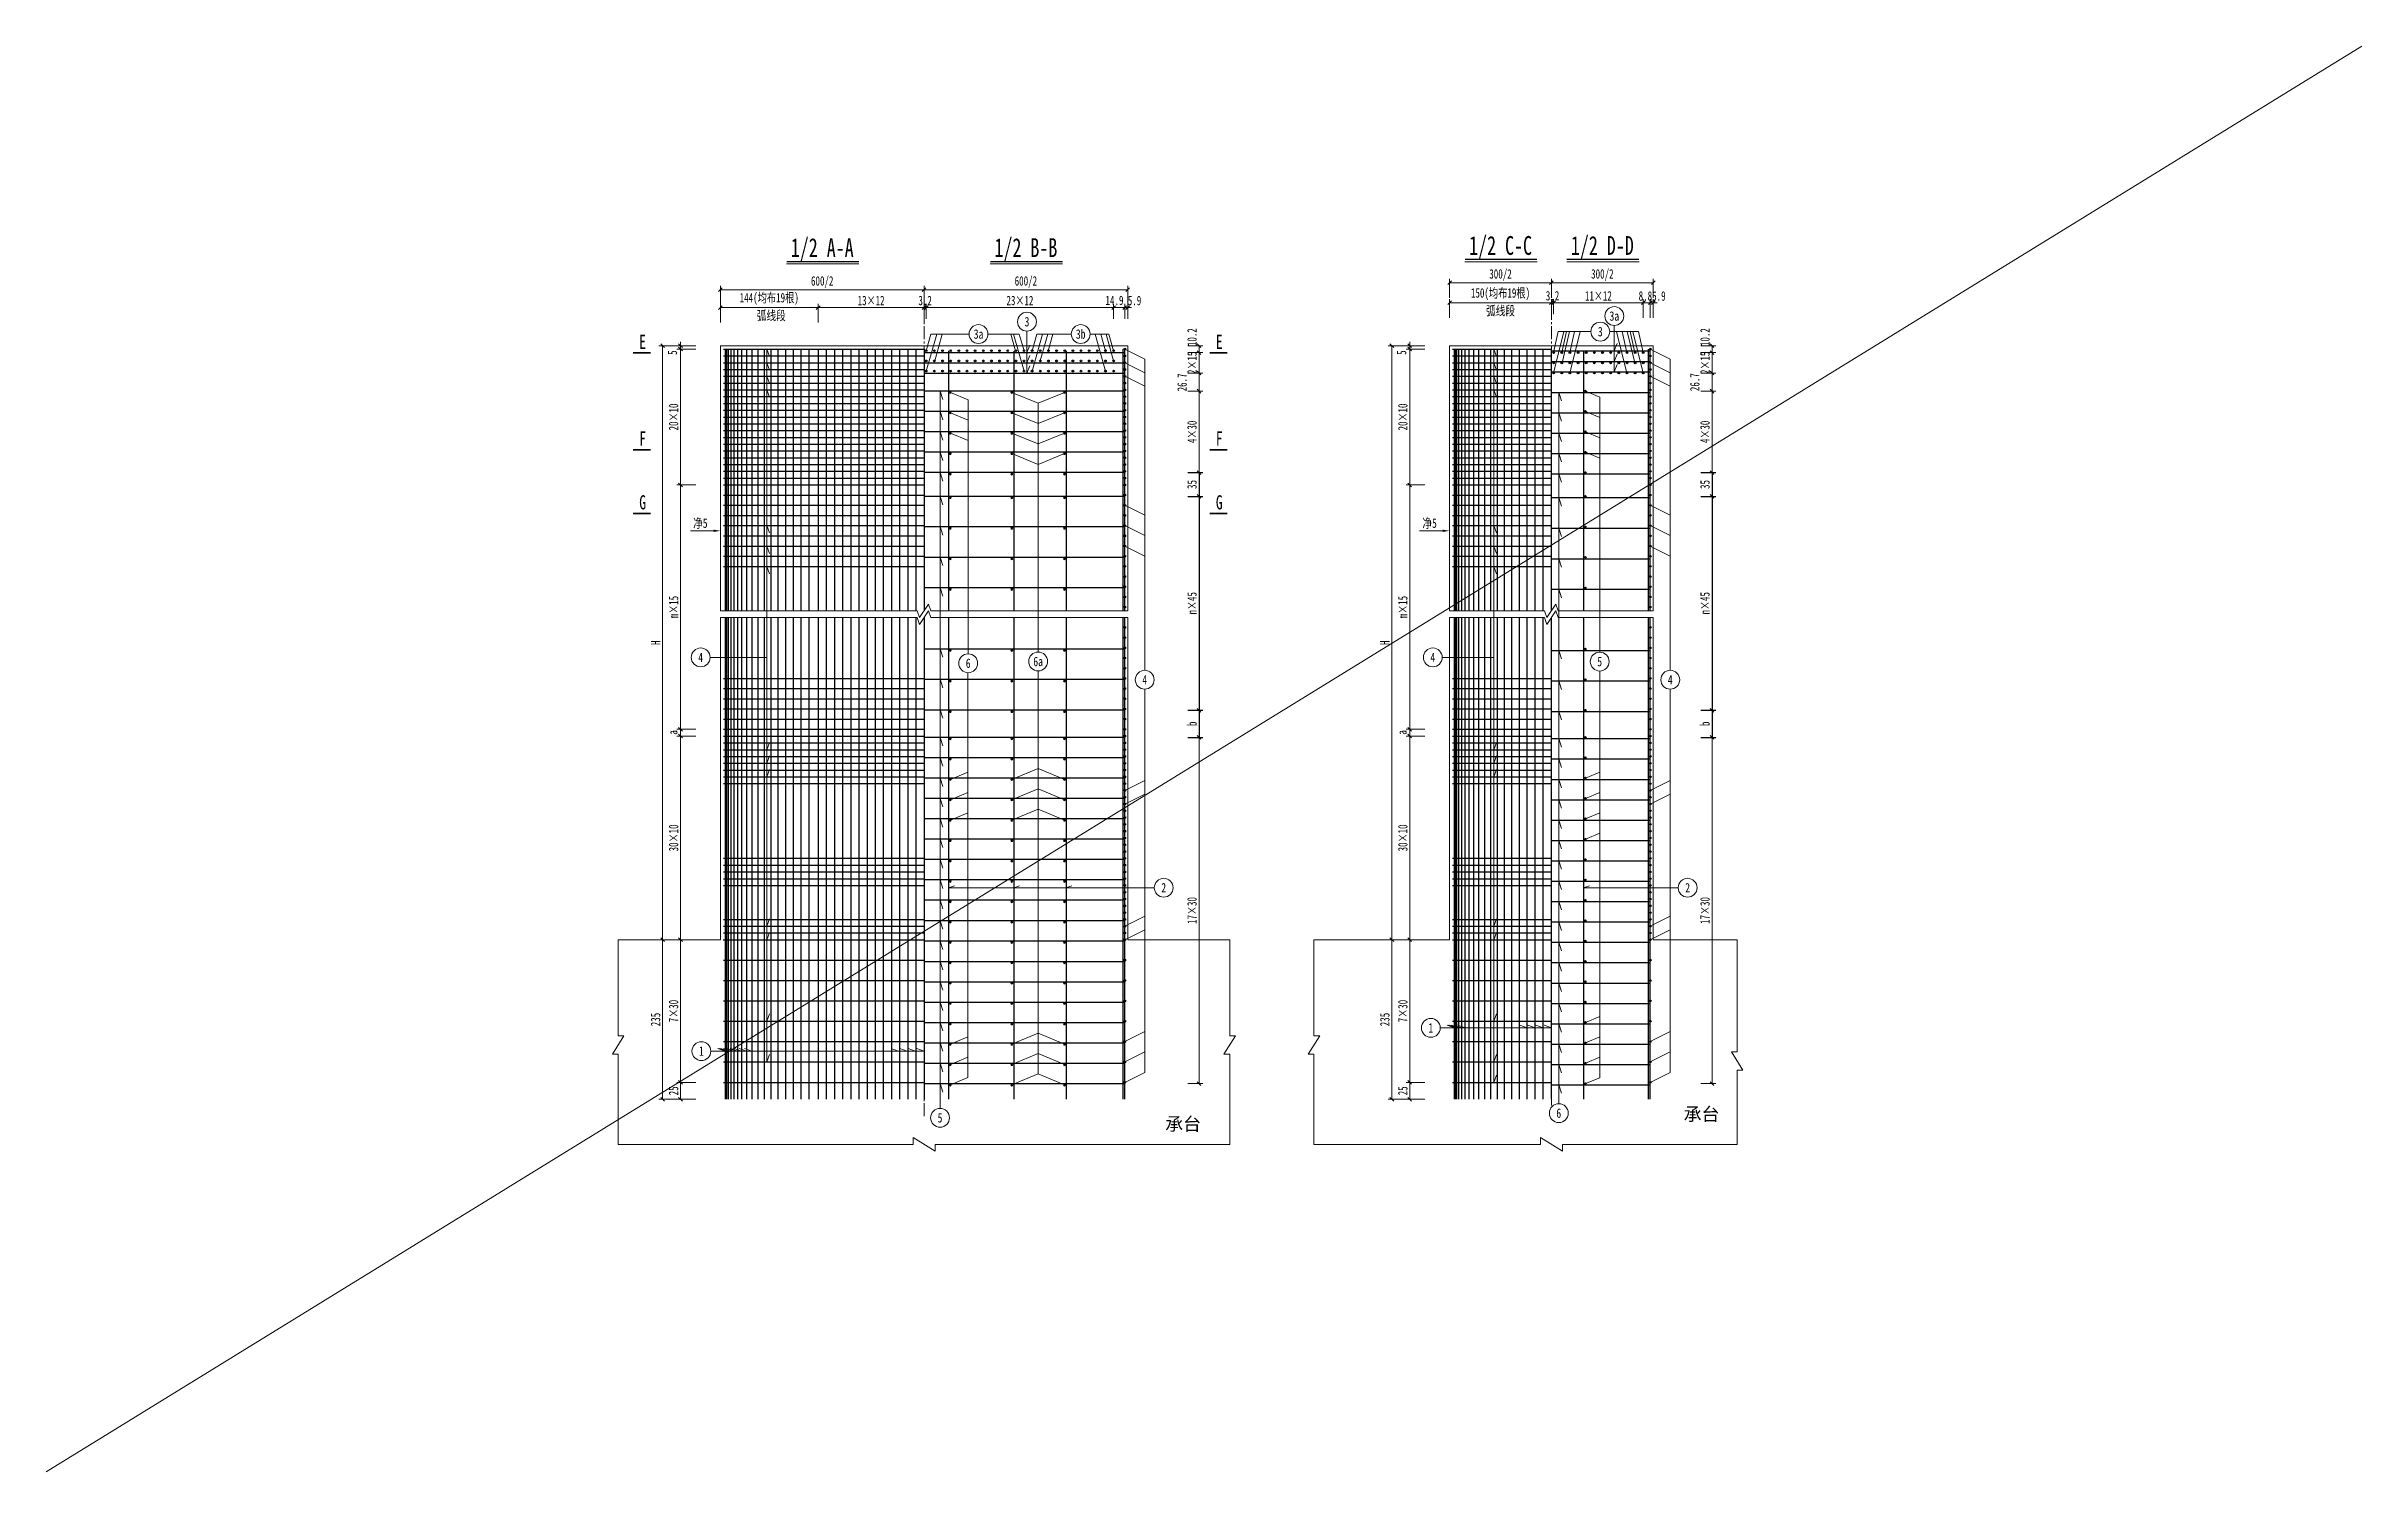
# Model space of a CAD drawing. Header units: millimetres. Extents: x 3400 to 11153, y 4569 to 11779.
# Drawn here: x 4036 to 7447, y 9679 to 11779 of the extents above; entities that cross this region are included whole.
import ezdxf
from ezdxf.enums import TextEntityAlignment as Align

# ---------------------------------------------------------------- set-up
doc = ezdxf.new("R2010")
doc.units = ezdxf.units.MM
doc.linetypes.add('CENTER2', pattern=[28.575, 19.05, -3.175, 3.175, -3.175])
doc.layers.get('0').update_dxf_attribs({"lineweight": 15})
doc.layers.get('Defpoints').update_dxf_attribs({"color": 8})
for name, color, linetype, lineweight in [('中心线', 2, 'CENTER2', 15), ('尺寸及阴影线', 4, 'Continuous', 13), ('尺寸标注', 4, 'Continuous', 13), ('文字', 7, 'Continuous', 15), ('文本', 7, 'Continuous', 15), ('文本 @ 1', 7, 'Continuous', 15), ('标注', 4, 'Continuous', 13), ('标注线及字体', 2, 'Continuous', 15), ('粗线', 3, 'Continuous', 35), ('细实线', 4, 'Continuous', 15), ('细线', 4, 'Continuous', 15), ('钢筋', 1, 'Continuous', 30)]:
    doc.layers.add(name, color=color, linetype=linetype, lineweight=lineweight)
doc.styles.add('111', font='仿宋_GB2312.ttf', dxfattribs={"width": 0.7})
doc.styles.add('Annotative', font='仿宋_GB2312.ttf')
doc.styles.add('BM_Dim', font='仿宋_GB2312.ttf', dxfattribs={"width": 0.85})
doc.styles.add('FS', font='仿宋_GB2312.ttf', dxfattribs={"width": 0.75})
doc.styles.get("Standard").update_dxf_attribs({"font": '仿宋_GB2312.ttf'})
doc.dimstyles.new('200', dxfattribs={"dimscale": 0, "dimtxt": 2.5, "dimasz": 1, "dimexe": 1, "dimexo": 1, "dimgap": 0.6, "dimtad": 1, "dimdec": 1, "dimdsep": 46, "dimtxsty": '111', "dimblk": 'OBLIQUE', "dimcen": 0, "dimclrd": 4, "dimclre": 4, "dimclrt": 4, "dimadec": 1, "dimazin": 2, "dimtfac": 1, "dimtdec": 1, "dimtix": 1, "dimtmove": 2, "dimatfit": 3, "dimfxl": 4, "dimfxlon": 1, "dimtolj": 1, "dimlwd": -1, "dimlwe": -1, "dimarcsym": 0})

msp = doc.modelspace()

# ---------------------------------------------------------------- texts
at = {"layer": '尺寸及阴影线', "width": 0.75}
for p in [(4989.09, 11069.28), (6063.19, 11069.28)]:
    msp.add_text('净5', height=13.889, dxfattribs=at).set_placement(p)
at = {"layer": '文字', "style": 'BM_Dim', "width": 0.7}
for s, p in [('E', (4914.67, 11332.98)), ('E', (5763.98, 11332.98)), ('F', (4914.67, 11190.45)), ('F', (5763.98, 11190.45)), ('G', (4914.67, 11096.51)), ('G', (5763.98, 11096.51))]:
    msp.add_text(s, height=20.83, dxfattribs=at).set_placement(p, align=Align.CENTER)
at = {"layer": '文本', "color": 4, "style": 'FS', "width": 0.75}
for s, height, p in [('弧线段', 13.889, (5104.21, 11382.07)), ('弧线段', 13.889, (6178.31, 11389.15)), ('3a', 13.889, (5409.48, 11354.8)), ('3', 13.89, (5480.81, 11373.01)), ('3b', 13.889, (5559.92, 11354.8)), ('3', 13.89, (6325.27, 11358.31)), ('3a', 13.889, (6345.91, 11381.31)), ('4', 13.89, (5000.17, 10878.52)), ('6a', 13.889, (5497.21, 10872.57)), ('4', 13.89, (6078.56, 10878.52)), ('6', 13.89, (5394.22, 10869.86)), ('4', 13.89, (5654.21, 10845.58)), ('5', 13.89, (6324.39, 10872.33)), ('4', 13.89, (6428.31, 10845.58)), ('2', 13.89, (5682.19, 10539.28)), ('2', 13.89, (6453.93, 10539.28)), ('1', 13.89, (6075.65, 10332.84)), ('1', 13.89, (5001.22, 10298.6)), ('5', 13.89, (5352.72, 10200.42)), ('6', 13.89, (6264.12, 10207.28))]:
    msp.add_text(s, height=height, dxfattribs=at).set_placement(p, align=Align.MIDDLE_CENTER)
at = {"layer": '文本 @ 1', "char_height": 19.444, "attachment_point": 1, "style": 'Annotative'}
for insert in [(5684.18, 10200.99), (6447.88, 10215.49)]:
    msp.add_mtext_dynamic_manual_height_columns('承台', width=89.1141, gutter_width=1, heights=[0], dxfattribs=dict(at, insert=insert))
at = {"layer": '标注线及字体', "color": 0, "style": '111', "width": 0.7}
for s, p in [('1/2 A-A', (5179.21, 11479.8)), ('1/2 B-B', (5479.21, 11479.8)), ('1/2 C-C', (6178.31, 11482.98)), ('1/2 D-D', (6328.26, 11482.98))]:
    msp.add_text(s, height=27.778, dxfattribs=at).set_placement(p, align=Align.MIDDLE)

# ---------------------------------------------------------------- blocks, each defined once
blk = doc.blocks.new('DJ 22')
at = {"layer": '钢筋'}
h = blk.add_hatch(color=256, dxfattribs=at)
h.dxf.hatch_style = 1
h.paths.add_polyline_path([(1.3, 0, 1), (-1.3, 0, 1)])
blk.add_circle((0, 0), 1.25, dxfattribs=at)
blk = doc.blocks.new('_Oblique')
at = {"color": 0, "linetype": 'ByBlock', "lineweight": -2}
blk.add_line((-0.5, -0.5), (0.5, 0.5), dxfattribs=at)
blk = doc.blocks.new('*D90')
at = {"color": 4, "transparency": 16777216}
for p, q in [((4992.8, 11337.6), (4965, 11337.6)), ((4992.8, 11332.6), (4965, 11332.6)), ((4970.5, 11337.6), (4970.5, 11343.1)), ((4970.5, 11332.6), (4970.5, 11337.6)), ((4970.5, 11332.6), (4970.5, 11327))]:
    blk.add_line(p, q, dxfattribs=at)
at = {"layer": 'Defpoints', "color": 0, "transparency": 16777216}
for p in [(4970.5, 11337.6), (5033.6, 11337.6), (5033.6, 11332.6)]:
    blk.add_point(p, dxfattribs=at)
at = {"color": 4, "transparency": 16777216, "xscale": 5.555555555555556, "yscale": 5.555555555555556, "zscale": 5.555555555555556}
for p, rotation in [((4970.5, 11337.6), 270), ((4970.5, 11332.6), 90)]:
    blk.add_blockref('_Oblique', p, dxfattribs=dict(at, rotation=rotation))
at = {"color": 4, "transparency": 16777216, "insert": (4958.6, 11327.4), "char_height": 13.89, "attachment_point": 5, "rotation": 90, "style": '111'}
blk.add_mtext('\\A1;5', dxfattribs=at)
blk = doc.blocks.new('*D91')
at = {"color": 4, "transparency": 16777216}
for p, q in [((4992.8, 11132.6), (4965, 11132.6)), ((4970.5, 10772.6), (4970.5, 11132.6)), ((4992.8, 10772.6), (4965, 10772.6))]:
    blk.add_line(p, q, dxfattribs=at)
at = {"layer": 'Defpoints', "color": 0, "transparency": 16777216}
for p in [(4970.5, 11132.6), (5033.6, 11132.6), (5033.6, 10772.6)]:
    blk.add_point(p, dxfattribs=at)
at = {"color": 4, "transparency": 16777216, "xscale": 5.555555555555556, "yscale": 5.555555555555556, "zscale": 5.555555555555556}
for p, rotation in [((4970.5, 11132.6), 90), ((4970.5, 10772.6), 270)]:
    blk.add_blockref('_Oblique', p, dxfattribs=dict(at, rotation=rotation))
at = {"color": 4, "transparency": 16777216, "insert": (4960.3, 10952.6), "char_height": 13.89, "attachment_point": 5, "rotation": 90, "style": '111'}
blk.add_mtext('\\A1;m×15', dxfattribs=at)
blk = doc.blocks.new('*D92')
at = {"color": 4, "transparency": 16777216}
for p, q in [((4992.8, 10762.6), (4965, 10762.6)), ((4970.5, 10462.6), (4970.5, 10762.6)), ((4992.8, 10462.6), (4965, 10462.6))]:
    blk.add_line(p, q, dxfattribs=at)
at = {"layer": 'Defpoints', "color": 0, "transparency": 16777216}
for p in [(4970.5, 10762.6), (5033.6, 10762.6), (5033.6, 10462.6)]:
    blk.add_point(p, dxfattribs=at)
at = {"color": 4, "transparency": 16777216, "xscale": 5.555555555555556, "yscale": 5.555555555555556, "zscale": 5.555555555555556}
for p, rotation in [((4970.5, 10762.6), 90), ((4970.5, 10462.6), 270)]:
    blk.add_blockref('_Oblique', p, dxfattribs=dict(at, rotation=rotation))
at = {"color": 4, "transparency": 16777216, "insert": (4960.3, 10612.6), "char_height": 13.89, "attachment_point": 5, "rotation": 90, "style": '111'}
blk.add_mtext('\\A1;30×10', dxfattribs=at)
blk = doc.blocks.new('*D93')
at = {"color": 4, "transparency": 16777216}
for p, q in [((4992.8, 10462.6), (4965, 10462.6)), ((4970.5, 10252.6), (4970.5, 10462.6)), ((4992.8, 10252.6), (4965, 10252.6))]:
    blk.add_line(p, q, dxfattribs=at)
at = {"layer": 'Defpoints', "color": 0, "transparency": 16777216}
for p in [(4970.5, 10462.6), (5033.6, 10462.6), (5033.6, 10252.6)]:
    blk.add_point(p, dxfattribs=at)
at = {"color": 4, "transparency": 16777216, "xscale": 5.555555555555556, "yscale": 5.555555555555556, "zscale": 5.555555555555556}
for p, rotation in [((4970.5, 10462.6), 90), ((4970.5, 10252.6), 270)]:
    blk.add_blockref('_Oblique', p, dxfattribs=dict(at, rotation=rotation))
at = {"color": 4, "transparency": 16777216, "insert": (4960.3, 10357.6), "char_height": 13.89, "attachment_point": 5, "rotation": 90, "style": '111'}
blk.add_mtext('\\A1;7×30', dxfattribs=at)
blk = doc.blocks.new('*D94')
at = {"color": 4, "transparency": 16777216}
for p, q in [((4992.8, 10252.6), (4965, 10252.6)), ((4970.5, 10252.6), (4970.5, 10227.6)), ((4992.8, 10227.6), (4965, 10227.6))]:
    blk.add_line(p, q, dxfattribs=at)
at = {"layer": 'Defpoints', "color": 0, "transparency": 16777216}
for p in [(5033.6, 10252.6), (4970.5, 10227.6), (5035.8, 10227.6)]:
    blk.add_point(p, dxfattribs=at)
at = {"color": 4, "transparency": 16777216, "xscale": 5.555555555555556, "yscale": 5.555555555555556, "zscale": 5.555555555555556}
for p, rotation in [((4970.5, 10252.6), 90), ((4970.5, 10227.6), 270)]:
    blk.add_blockref('_Oblique', p, dxfattribs=dict(at, rotation=rotation))
at = {"color": 4, "transparency": 16777216, "insert": (4960.3, 10240.1), "char_height": 13.89, "attachment_point": 5, "rotation": 90, "style": '111'}
blk.add_mtext('\\A1;25', dxfattribs=at)
blk = doc.blocks.new('*D95')
at = {"color": 4, "transparency": 16777216}
for p, q in [((4966.3, 10462.6), (4938.5, 10462.6)), ((4944.1, 10462.6), (4944.1, 10227.6)), ((4966.3, 10227.6), (4938.5, 10227.6))]:
    blk.add_line(p, q, dxfattribs=at)
at = {"layer": 'Defpoints', "color": 0, "transparency": 16777216}
for p in [(5007.2, 10462.6), (4944.1, 10227.6), (5035.8, 10227.6)]:
    blk.add_point(p, dxfattribs=at)
at = {"color": 4, "transparency": 16777216, "xscale": 5.555555555555556, "yscale": 5.555555555555556, "zscale": 5.555555555555556}
for p, rotation in [((4944.1, 10462.6), 90), ((4944.1, 10227.6), 270)]:
    blk.add_blockref('_Oblique', p, dxfattribs=dict(at, rotation=rotation))
at = {"color": 4, "transparency": 16777216, "insert": (4933.8, 10345.1), "char_height": 13.89, "attachment_point": 5, "rotation": 90, "style": '111'}
blk.add_mtext('\\A1;235', dxfattribs=at)
blk = doc.blocks.new('*D96')
at = {"color": 4, "transparency": 16777216}
for p, q in [((4966.3, 11337.6), (4938.5, 11337.6)), ((4944.1, 11337.6), (4944.1, 10462.6)), ((4966.3, 10462.6), (4938.5, 10462.6))]:
    blk.add_line(p, q, dxfattribs=at)
at = {"layer": 'Defpoints', "color": 0, "transparency": 16777216}
for p in [(5029.2, 11337.6), (4944.1, 10462.6), (5035.8, 10462.6)]:
    blk.add_point(p, dxfattribs=at)
at = {"color": 4, "transparency": 16777216, "xscale": 5.555555555555556, "yscale": 5.555555555555556, "zscale": 5.555555555555556}
for p, rotation in [((4944.1, 11337.6), 90), ((4944.1, 10462.6), 270)]:
    blk.add_blockref('_Oblique', p, dxfattribs=dict(at, rotation=rotation))
at = {"color": 4, "transparency": 16777216, "insert": (4933.8, 10900.1), "char_height": 13.89, "attachment_point": 5, "rotation": 90, "style": '111'}
blk.add_mtext('\\A1;H', dxfattribs=at)
blk = doc.blocks.new('*D97')
at = {"color": 4, "transparency": 16777216}
for p, q in [((4992.8, 10772.6), (4965, 10772.6)), ((4992.8, 10762.6), (4965, 10762.6)), ((4970.5, 10772.6), (4970.5, 10762.6))]:
    blk.add_line(p, q, dxfattribs=at)
at = {"layer": 'Defpoints', "color": 0, "transparency": 16777216}
for p in [(4970.5, 10762.6), (5033.6, 10772.6), (5033.6, 10762.6)]:
    blk.add_point(p, dxfattribs=at)
at = {"color": 4, "transparency": 16777216, "xscale": 5.555555555555556, "yscale": 5.555555555555556, "zscale": 5.555555555555556}
for p, rotation in [((4970.5, 10772.6), 90), ((4970.5, 10762.6), 270)]:
    blk.add_blockref('_Oblique', p, dxfattribs=dict(at, rotation=rotation))
at = {"color": 4, "transparency": 16777216, "insert": (4959.1, 10767.9), "char_height": 13.89, "attachment_point": 5, "rotation": 90, "style": '111'}
blk.add_mtext('\\A1;a', dxfattribs=at)
blk = doc.blocks.new('*D98')
at = {"color": 4, "transparency": 16777216}
for p, q in [((5173.2, 11371.6), (5173.2, 11399.3)), ((5329.2, 11393.8), (5173.2, 11393.8)), ((5329.2, 11371.6), (5329.2, 11399.3))]:
    blk.add_line(p, q, dxfattribs=at)
at = {"layer": 'Defpoints', "color": 0, "transparency": 16777216}
for p in [(5173.2, 11393.8), (5173.2, 11332.6), (5329.2, 11332.6)]:
    blk.add_point(p, dxfattribs=at)
at = {"color": 4, "transparency": 16777216, "xscale": 5.555555555555556, "yscale": 5.555555555555556, "zscale": 5.555555555555556, "rotation": 180}
blk.add_blockref('_Oblique', (5173.2, 11393.8), dxfattribs=at)
at = {"color": 4, "transparency": 16777216, "xscale": 5.555555555555556, "yscale": 5.555555555555556, "zscale": 5.555555555555556}
blk.add_blockref('_Oblique', (5329.2, 11393.8), dxfattribs=at)
at = {"color": 4, "transparency": 16777216, "insert": (5251.2, 11404.1), "char_height": 13.89, "attachment_point": 5, "style": '111'}
blk.add_mtext('\\A1;13×12', dxfattribs=at)
blk = doc.blocks.new('*D99')
at = {"color": 4, "transparency": 16777216}
for p, q in [((5029.2, 11371.6), (5029.2, 11399.3)), ((5173.2, 11393.8), (5029.2, 11393.8)), ((5173.2, 11371.6), (5173.2, 11399.3))]:
    blk.add_line(p, q, dxfattribs=at)
at = {"layer": 'Defpoints', "color": 0, "transparency": 16777216}
for p in [(5029.2, 11393.8), (5029.2, 11332.6), (5173.2, 11332.6)]:
    blk.add_point(p, dxfattribs=at)
at = {"color": 4, "transparency": 16777216, "xscale": 5.555555555555556, "yscale": 5.555555555555556, "zscale": 5.555555555555556, "rotation": 180}
blk.add_blockref('_Oblique', (5029.2, 11393.8), dxfattribs=at)
at = {"color": 4, "transparency": 16777216, "xscale": 5.555555555555556, "yscale": 5.555555555555556, "zscale": 5.555555555555556}
blk.add_blockref('_Oblique', (5173.2, 11393.8), dxfattribs=at)
at = {"color": 4, "transparency": 16777216, "insert": (5101.2, 11406.5), "char_height": 13.889, "attachment_point": 5, "style": '111'}
blk.add_mtext('\\A1;144(均布19根)', dxfattribs=at)
blk = doc.blocks.new('*D100')
at = {"color": 4, "transparency": 16777216}
for p, q in [((5029.2, 11397.9), (5029.2, 11425.6)), ((5329.2, 11397.9), (5329.2, 11425.6)), ((5329.2, 11420.1), (5029.2, 11420.1))]:
    blk.add_line(p, q, dxfattribs=at)
at = {"layer": 'Defpoints', "color": 0, "transparency": 16777216}
for p in [(5029.2, 11420.1), (5029.2, 11337.6), (5329.2, 11337.6)]:
    blk.add_point(p, dxfattribs=at)
at = {"color": 4, "transparency": 16777216, "xscale": 5.555555555555556, "yscale": 5.555555555555556, "zscale": 5.555555555555556, "rotation": 180}
blk.add_blockref('_Oblique', (5029.2, 11420.1), dxfattribs=at)
at = {"color": 4, "transparency": 16777216, "xscale": 5.555555555555556, "yscale": 5.555555555555556, "zscale": 5.555555555555556}
blk.add_blockref('_Oblique', (5329.2, 11420.1), dxfattribs=at)
at = {"color": 4, "transparency": 16777216, "insert": (5179.2, 11431.4), "char_height": 13.89, "attachment_point": 5, "style": '111'}
blk.add_mtext('\\A1;600/2', dxfattribs=at)
blk = doc.blocks.new('*D101')
at = {"color": 4, "transparency": 16777216}
for p, q in [((5329.2, 11397.9), (5329.2, 11425.6)), ((5629.2, 11397.9), (5629.2, 11425.6)), ((5329.2, 11420.1), (5629.2, 11420.1))]:
    blk.add_line(p, q, dxfattribs=at)
at = {"layer": 'Defpoints', "color": 0, "transparency": 16777216}
for p in [(5629.2, 11420.1), (5329.2, 11337.6), (5629.2, 11337.6)]:
    blk.add_point(p, dxfattribs=at)
at = {"color": 4, "transparency": 16777216, "xscale": 5.555555555555556, "yscale": 5.555555555555556, "zscale": 5.555555555555556, "rotation": 180}
blk.add_blockref('_Oblique', (5329.2, 11420.1), dxfattribs=at)
at = {"color": 4, "transparency": 16777216, "xscale": 5.555555555555556, "yscale": 5.555555555555556, "zscale": 5.555555555555556}
blk.add_blockref('_Oblique', (5629.2, 11420.1), dxfattribs=at)
at = {"color": 4, "transparency": 16777216, "insert": (5479.2, 11431.4), "char_height": 13.89, "attachment_point": 5, "style": '111'}
blk.add_mtext('\\A1;600/2', dxfattribs=at)
blk = doc.blocks.new('*D102')
at = {"color": 4, "transparency": 16777216}
for p, q in [((6066.9, 11337.6), (6039.1, 11337.6)), ((6066.9, 11332.6), (6039.1, 11332.6)), ((6044.6, 11337.6), (6044.6, 11343.1)), ((6044.6, 11332.6), (6044.6, 11337.6)), ((6044.6, 11332.6), (6044.6, 11327))]:
    blk.add_line(p, q, dxfattribs=at)
at = {"layer": 'Defpoints', "color": 0, "transparency": 16777216}
for p in [(6044.6, 11337.6), (6107.7, 11337.6), (6107.7, 11332.6)]:
    blk.add_point(p, dxfattribs=at)
at = {"color": 4, "transparency": 16777216, "xscale": 5.555555555555556, "yscale": 5.555555555555556, "zscale": 5.555555555555556}
for p, rotation in [((6044.6, 11337.6), 270), ((6044.6, 11332.6), 90)]:
    blk.add_blockref('_Oblique', p, dxfattribs=dict(at, rotation=rotation))
at = {"color": 4, "transparency": 16777216, "insert": (6032.7, 11327.4), "char_height": 13.89, "attachment_point": 5, "rotation": 90, "style": '111'}
blk.add_mtext('\\A1;5', dxfattribs=at)
blk = doc.blocks.new('*D103')
at = {"color": 4, "transparency": 16777216}
for p, q in [((6066.9, 11132.6), (6039.1, 11132.6)), ((6044.6, 10772.6), (6044.6, 11132.6)), ((6066.9, 10772.6), (6039.1, 10772.6))]:
    blk.add_line(p, q, dxfattribs=at)
at = {"layer": 'Defpoints', "color": 0, "transparency": 16777216}
for p in [(6044.6, 11132.6), (6107.7, 11132.6), (6107.7, 10772.6)]:
    blk.add_point(p, dxfattribs=at)
at = {"color": 4, "transparency": 16777216, "xscale": 5.555555555555556, "yscale": 5.555555555555556, "zscale": 5.555555555555556}
for p, rotation in [((6044.6, 11132.6), 90), ((6044.6, 10772.6), 270)]:
    blk.add_blockref('_Oblique', p, dxfattribs=dict(at, rotation=rotation))
at = {"color": 4, "transparency": 16777216, "insert": (6034.4, 10952.6), "char_height": 13.89, "attachment_point": 5, "rotation": 90, "style": '111'}
blk.add_mtext('\\A1;m×15', dxfattribs=at)
blk = doc.blocks.new('*D104')
at = {"color": 4, "transparency": 16777216}
for p, q in [((6066.9, 10762.6), (6039.1, 10762.6)), ((6044.6, 10462.6), (6044.6, 10762.6)), ((6066.9, 10462.6), (6039.1, 10462.6))]:
    blk.add_line(p, q, dxfattribs=at)
at = {"layer": 'Defpoints', "color": 0, "transparency": 16777216}
for p in [(6044.6, 10762.6), (6107.7, 10762.6), (6107.7, 10462.6)]:
    blk.add_point(p, dxfattribs=at)
at = {"color": 4, "transparency": 16777216, "xscale": 5.555555555555556, "yscale": 5.555555555555556, "zscale": 5.555555555555556}
for p, rotation in [((6044.6, 10762.6), 90), ((6044.6, 10462.6), 270)]:
    blk.add_blockref('_Oblique', p, dxfattribs=dict(at, rotation=rotation))
at = {"color": 4, "transparency": 16777216, "insert": (6034.4, 10612.6), "char_height": 13.89, "attachment_point": 5, "rotation": 90, "style": '111'}
blk.add_mtext('\\A1;30×10', dxfattribs=at)
blk = doc.blocks.new('*D105')
at = {"color": 4, "transparency": 16777216}
for p, q in [((6066.9, 10462.6), (6039.1, 10462.6)), ((6044.6, 10252.6), (6044.6, 10462.6)), ((6066.9, 10252.6), (6039.1, 10252.6))]:
    blk.add_line(p, q, dxfattribs=at)
at = {"layer": 'Defpoints', "color": 0, "transparency": 16777216}
for p in [(6044.6, 10462.6), (6107.7, 10462.6), (6107.7, 10252.6)]:
    blk.add_point(p, dxfattribs=at)
at = {"color": 4, "transparency": 16777216, "xscale": 5.555555555555556, "yscale": 5.555555555555556, "zscale": 5.555555555555556}
for p, rotation in [((6044.6, 10462.6), 90), ((6044.6, 10252.6), 270)]:
    blk.add_blockref('_Oblique', p, dxfattribs=dict(at, rotation=rotation))
at = {"color": 4, "transparency": 16777216, "insert": (6034.4, 10357.6), "char_height": 13.89, "attachment_point": 5, "rotation": 90, "style": '111'}
blk.add_mtext('\\A1;7×30', dxfattribs=at)
blk = doc.blocks.new('*D106')
at = {"color": 4, "transparency": 16777216}
for p, q in [((6066.9, 10252.6), (6039.1, 10252.6)), ((6044.6, 10252.6), (6044.6, 10227.6)), ((6066.9, 10227.6), (6039.1, 10227.6))]:
    blk.add_line(p, q, dxfattribs=at)
at = {"layer": 'Defpoints', "color": 0, "transparency": 16777216}
for p in [(6107.7, 10252.6), (6044.6, 10227.6), (6109.9, 10227.6)]:
    blk.add_point(p, dxfattribs=at)
at = {"color": 4, "transparency": 16777216, "xscale": 5.555555555555556, "yscale": 5.555555555555556, "zscale": 5.555555555555556}
for p, rotation in [((6044.6, 10252.6), 90), ((6044.6, 10227.6), 270)]:
    blk.add_blockref('_Oblique', p, dxfattribs=dict(at, rotation=rotation))
at = {"color": 4, "transparency": 16777216, "insert": (6034.4, 10240.1), "char_height": 13.89, "attachment_point": 5, "rotation": 90, "style": '111'}
blk.add_mtext('\\A1;25', dxfattribs=at)
blk = doc.blocks.new('*D107')
at = {"color": 4, "transparency": 16777216}
for p, q in [((6040.4, 10462.6), (6012.6, 10462.6)), ((6018.2, 10462.6), (6018.2, 10227.6)), ((6040.4, 10227.6), (6012.6, 10227.6))]:
    blk.add_line(p, q, dxfattribs=at)
at = {"layer": 'Defpoints', "color": 0, "transparency": 16777216}
for p in [(6081.3, 10462.6), (6018.2, 10227.6), (6109.9, 10227.6)]:
    blk.add_point(p, dxfattribs=at)
at = {"color": 4, "transparency": 16777216, "xscale": 5.555555555555556, "yscale": 5.555555555555556, "zscale": 5.555555555555556}
for p, rotation in [((6018.2, 10462.6), 90), ((6018.2, 10227.6), 270)]:
    blk.add_blockref('_Oblique', p, dxfattribs=dict(at, rotation=rotation))
at = {"color": 4, "transparency": 16777216, "insert": (6007.9, 10345.1), "char_height": 13.89, "attachment_point": 5, "rotation": 90, "style": '111'}
blk.add_mtext('\\A1;235', dxfattribs=at)
blk = doc.blocks.new('*D108')
at = {"color": 4, "transparency": 16777216}
for p, q in [((6040.4, 11337.6), (6012.6, 11337.6)), ((6018.2, 11337.6), (6018.2, 10462.6)), ((6040.4, 10462.6), (6012.6, 10462.6))]:
    blk.add_line(p, q, dxfattribs=at)
at = {"layer": 'Defpoints', "color": 0, "transparency": 16777216}
for p in [(6103.3, 11337.6), (6018.2, 10462.6), (6109.9, 10462.6)]:
    blk.add_point(p, dxfattribs=at)
at = {"color": 4, "transparency": 16777216, "xscale": 5.555555555555556, "yscale": 5.555555555555556, "zscale": 5.555555555555556}
for p, rotation in [((6018.2, 11337.6), 90), ((6018.2, 10462.6), 270)]:
    blk.add_blockref('_Oblique', p, dxfattribs=dict(at, rotation=rotation))
at = {"color": 4, "transparency": 16777216, "insert": (6007.9, 10900.1), "char_height": 13.89, "attachment_point": 5, "rotation": 90, "style": '111'}
blk.add_mtext('\\A1;H', dxfattribs=at)
blk = doc.blocks.new('*D109')
at = {"color": 4, "transparency": 16777216}
for p, q in [((6103.3, 11378.6), (6103.3, 11406.4)), ((6253.3, 11400.9), (6103.3, 11400.9)), ((6253.3, 11378.6), (6253.3, 11406.4))]:
    blk.add_line(p, q, dxfattribs=at)
at = {"layer": 'Defpoints', "color": 0, "transparency": 16777216}
for p in [(6103.3, 11400.9), (6253.3, 11332.6), (6103.3, 11318.3)]:
    blk.add_point(p, dxfattribs=at)
at = {"color": 4, "transparency": 16777216, "xscale": 5.555555555555556, "yscale": 5.555555555555556, "zscale": 5.555555555555556, "rotation": 180}
blk.add_blockref('_Oblique', (6103.3, 11400.9), dxfattribs=at)
at = {"color": 4, "transparency": 16777216, "xscale": 5.555555555555556, "yscale": 5.555555555555556, "zscale": 5.555555555555556}
blk.add_blockref('_Oblique', (6253.3, 11400.9), dxfattribs=at)
at = {"color": 4, "transparency": 16777216, "insert": (6178.3, 11413.5), "char_height": 13.889, "attachment_point": 5, "style": '111'}
blk.add_mtext('\\A1;150(均布19根)', dxfattribs=at)
blk = doc.blocks.new('*D110')
at = {"color": 4, "transparency": 16777216}
for p, q in [((6388.5, 11378.6), (6388.5, 11406.4)), ((6388.5, 11400.9), (6398.9, 11400.9)), ((6398.9, 11378.6), (6398.9, 11406.4))]:
    blk.add_line(p, q, dxfattribs=at)
at = {"layer": 'Defpoints', "color": 0, "transparency": 16777216}
for p in [(6398.9, 11400.9), (6388.5, 11327.4), (6398.9, 11327.9)]:
    blk.add_point(p, dxfattribs=at)
at = {"color": 4, "transparency": 16777216, "xscale": 5.555555555555556, "yscale": 5.555555555555556, "zscale": 5.555555555555556, "rotation": 180}
blk.add_blockref('_Oblique', (6388.5, 11400.9), dxfattribs=at)
at = {"color": 4, "transparency": 16777216, "xscale": 5.555555555555556, "yscale": 5.555555555555556, "zscale": 5.555555555555556}
blk.add_blockref('_Oblique', (6398.9, 11400.9), dxfattribs=at)
at = {"color": 4, "transparency": 16777216, "insert": (6391.7, 11410.7), "char_height": 13.89, "attachment_point": 5, "style": '111'}
blk.add_mtext('\\A1;8.8', dxfattribs=at)
blk = doc.blocks.new('*D111')
at = {"color": 4, "transparency": 16777216}
for p, q in [((6398.9, 11400.9), (6393.3, 11400.9)), ((6398.9, 11378.6), (6398.9, 11406.4)), ((6398.9, 11400.9), (6403.3, 11400.9)), ((6403.3, 11378.6), (6403.3, 11406.4)), ((6403.3, 11400.9), (6408.9, 11400.9))]:
    blk.add_line(p, q, dxfattribs=at)
at = {"layer": 'Defpoints', "color": 0, "transparency": 16777216}
for p in [(6403.3, 11400.9), (6398.9, 11330.5), (6403.3, 11333.4)]:
    blk.add_point(p, dxfattribs=at)
at = {"color": 4, "transparency": 16777216, "xscale": 5.555555555555556, "yscale": 5.555555555555556, "zscale": 5.555555555555556}
blk.add_blockref('_Oblique', (6398.9, 11400.9), dxfattribs=at)
at = {"color": 4, "transparency": 16777216, "xscale": 5.555555555555556, "yscale": 5.555555555555556, "zscale": 5.555555555555556, "rotation": 180}
blk.add_blockref('_Oblique', (6403.3, 11400.9), dxfattribs=at)
at = {"color": 4, "transparency": 16777216, "insert": (6411.6, 11410.7), "char_height": 13.89, "attachment_point": 5, "style": '111'}
blk.add_mtext('\\A1;5.9', dxfattribs=at)
blk = doc.blocks.new('*D112')
at = {"color": 4, "transparency": 16777216}
for p, q in [((6103.3, 11408.1), (6103.3, 11435.9)), ((6253.3, 11430.3), (6103.3, 11430.3)), ((6253.3, 11408.1), (6253.3, 11435.9))]:
    blk.add_line(p, q, dxfattribs=at)
at = {"layer": 'Defpoints', "color": 0, "transparency": 16777216}
for p in [(6103.3, 11430.3), (6103.3, 11337.6), (6253.3, 11337.6)]:
    blk.add_point(p, dxfattribs=at)
at = {"color": 4, "transparency": 16777216, "xscale": 5.555555555555556, "yscale": 5.555555555555556, "zscale": 5.555555555555556, "rotation": 180}
blk.add_blockref('_Oblique', (6103.3, 11430.3), dxfattribs=at)
at = {"color": 4, "transparency": 16777216, "xscale": 5.555555555555556, "yscale": 5.555555555555556, "zscale": 5.555555555555556}
blk.add_blockref('_Oblique', (6253.3, 11430.3), dxfattribs=at)
at = {"color": 4, "transparency": 16777216, "insert": (6178.3, 11441.7), "char_height": 13.89, "attachment_point": 5, "style": '111'}
blk.add_mtext('\\A1;300/2', dxfattribs=at)
blk = doc.blocks.new('*D113')
at = {"color": 4, "transparency": 16777216}
for p, q in [((6253.3, 11408.1), (6253.3, 11435.9)), ((6253.3, 11430.3), (6403.3, 11430.3)), ((6403.3, 11408.1), (6403.3, 11435.9))]:
    blk.add_line(p, q, dxfattribs=at)
at = {"layer": 'Defpoints', "color": 0, "transparency": 16777216}
for p in [(6403.3, 11430.3), (6253.3, 11337.6), (6403.3, 11337.6)]:
    blk.add_point(p, dxfattribs=at)
at = {"color": 4, "transparency": 16777216, "xscale": 5.555555555555556, "yscale": 5.555555555555556, "zscale": 5.555555555555556, "rotation": 180}
blk.add_blockref('_Oblique', (6253.3, 11430.3), dxfattribs=at)
at = {"color": 4, "transparency": 16777216, "xscale": 5.555555555555556, "yscale": 5.555555555555556, "zscale": 5.555555555555556}
blk.add_blockref('_Oblique', (6403.3, 11430.3), dxfattribs=at)
at = {"color": 4, "transparency": 16777216, "insert": (6328.3, 11441.7), "char_height": 13.89, "attachment_point": 5, "style": '111'}
blk.add_mtext('\\A1;300/2', dxfattribs=at)
blk = doc.blocks.new('*D114')
at = {"color": 4, "transparency": 16777216}
for p, q in [((4992.8, 11332.6), (4965, 11332.6)), ((4970.5, 11132.6), (4970.5, 11332.6)), ((4992.8, 11132.6), (4965, 11132.6))]:
    blk.add_line(p, q, dxfattribs=at)
at = {"layer": 'Defpoints', "color": 0, "transparency": 16777216}
for p in [(4970.5, 11332.6), (5033.6, 11332.6), (5033.6, 11132.6)]:
    blk.add_point(p, dxfattribs=at)
at = {"color": 4, "transparency": 16777216, "xscale": 5.555555555555556, "yscale": 5.555555555555556, "zscale": 5.555555555555556}
for p, rotation in [((4970.5, 11332.6), 90), ((4970.5, 11132.6), 270)]:
    blk.add_blockref('_Oblique', p, dxfattribs=dict(at, rotation=rotation))
at = {"color": 4, "transparency": 16777216, "insert": (4960.3, 11232.6), "char_height": 13.89, "attachment_point": 5, "rotation": 90, "style": '111'}
blk.add_mtext('\\A1;20×10', dxfattribs=at)
blk = doc.blocks.new('*D115')
at = {"color": 4, "transparency": 16777216}
for p, q in [((6066.9, 11332.6), (6039.1, 11332.6)), ((6044.6, 11132.6), (6044.6, 11332.6)), ((6066.9, 11132.6), (6039.1, 11132.6))]:
    blk.add_line(p, q, dxfattribs=at)
at = {"layer": 'Defpoints', "color": 0, "transparency": 16777216}
for p in [(6044.6, 11332.6), (6107.7, 11332.6), (6107.7, 11132.6)]:
    blk.add_point(p, dxfattribs=at)
at = {"color": 4, "transparency": 16777216, "xscale": 5.555555555555556, "yscale": 5.555555555555556, "zscale": 5.555555555555556}
for p, rotation in [((6044.6, 11332.6), 90), ((6044.6, 11132.6), 270)]:
    blk.add_blockref('_Oblique', p, dxfattribs=dict(at, rotation=rotation))
at = {"color": 4, "transparency": 16777216, "insert": (6034.4, 11232.6), "char_height": 13.89, "attachment_point": 5, "rotation": 90, "style": '111'}
blk.add_mtext('\\A1;20×10', dxfattribs=at)
blk = doc.blocks.new('*D116')
at = {"color": 4, "transparency": 16777216}
for p, q in [((5717.5, 11337.6), (5739.7, 11337.6)), ((5717.5, 11327.4), (5739.7, 11327.4)), ((5734.2, 11337.6), (5734.2, 11327.4))]:
    blk.add_line(p, q, dxfattribs=at)
at = {"layer": 'Defpoints', "color": 0, "transparency": 16777216}
for p in [(5618.2, 11327.4), (5622.8, 11337.6), (5734.2, 11327.4)]:
    blk.add_point(p, dxfattribs=at)
at = {"color": 4, "transparency": 16777216, "xscale": 5.555555555555556, "yscale": 5.555555555555556, "zscale": 5.555555555555556}
for p, rotation in [((5734.2, 11337.6), 90), ((5734.2, 11327.4), 270)]:
    blk.add_blockref('_Oblique', p, dxfattribs=dict(at, rotation=rotation))
at = {"color": 4, "transparency": 16777216, "insert": (5723.9, 11350.2), "char_height": 13.89, "attachment_point": 5, "rotation": 90, "style": '111'}
blk.add_mtext('\\A1;10.2', dxfattribs=at)
blk = doc.blocks.new('*D117')
at = {"color": 4, "transparency": 16777216}
for p, q in [((5717.5, 11327.4), (5739.7, 11327.4)), ((5734.2, 11327.4), (5734.2, 11332.9)), ((5734.2, 11327.4), (5734.2, 11297.4)), ((5717.5, 11297.4), (5739.7, 11297.4)), ((5734.2, 11297.4), (5734.2, 11291.8))]:
    blk.add_line(p, q, dxfattribs=at)
at = {"layer": 'Defpoints', "color": 0, "transparency": 16777216}
for p in [(5614.8, 11327.4), (5614.8, 11297.4), (5734.2, 11297.4)]:
    blk.add_point(p, dxfattribs=at)
at = {"color": 4, "transparency": 16777216, "xscale": 5.555555555555556, "yscale": 5.555555555555556, "zscale": 5.555555555555556}
for p, rotation in [((5734.2, 11327.4), 270), ((5734.2, 11297.4), 90)]:
    blk.add_blockref('_Oblique', p, dxfattribs=dict(at, rotation=rotation))
at = {"color": 4, "transparency": 16777216, "insert": (5723.9, 11312.4), "char_height": 13.89, "attachment_point": 5, "rotation": 90, "style": '111'}
blk.add_mtext('\\A1;2×15', dxfattribs=at)
blk = doc.blocks.new('*D118')
at = {"color": 4, "transparency": 16777216}
for p, q in [((5717.5, 11270.7), (5739.7, 11270.7)), ((5734.2, 11270.7), (5734.2, 11150.7)), ((5717.5, 11150.7), (5739.7, 11150.7))]:
    blk.add_line(p, q, dxfattribs=at)
at = {"layer": 'Defpoints', "color": 0, "transparency": 16777216}
for p in [(5614.8, 11270.7), (5606.1, 11150.7), (5734.2, 11150.7)]:
    blk.add_point(p, dxfattribs=at)
at = {"color": 4, "transparency": 16777216, "xscale": 5.555555555555556, "yscale": 5.555555555555556, "zscale": 5.555555555555556}
for p, rotation in [((5734.2, 11270.7), 90), ((5734.2, 11150.7), 270)]:
    blk.add_blockref('_Oblique', p, dxfattribs=dict(at, rotation=rotation))
at = {"color": 4, "transparency": 16777216, "insert": (5723.9, 11210.7), "char_height": 13.89, "attachment_point": 5, "rotation": 90, "style": '111'}
blk.add_mtext('\\A1;4×30', dxfattribs=at)
blk = doc.blocks.new('*D119')
at = {"layer": 'Defpoints', "color": 0, "transparency": 16777216}
for p in [(5597.5, 11115.7), (5600.9, 10800.7), (5734.2, 10800.7)]:
    blk.add_point(p, dxfattribs=at)
at = {"layer": '钢筋', "color": 4, "transparency": 16777216}
for p, q in [((5717.5, 11115.7), (5739.7, 11115.7)), ((5734.2, 11115.7), (5734.2, 10800.7)), ((5717.5, 10800.7), (5739.7, 10800.7))]:
    blk.add_line(p, q, dxfattribs=at)
at = {"layer": '钢筋', "color": 4, "transparency": 16777216, "xscale": 5.555555555555556, "yscale": 5.555555555555556, "zscale": 5.555555555555556}
for p, rotation in [((5734.2, 11115.7), 90), ((5734.2, 10800.7), 270)]:
    blk.add_blockref('_Oblique', p, dxfattribs=dict(at, rotation=rotation))
at = {"layer": '钢筋', "color": 4, "transparency": 16777216, "insert": (5723.9, 10958.2), "char_height": 13.89, "attachment_point": 5, "rotation": 90, "style": '111'}
blk.add_mtext('\\A1;n×45', dxfattribs=at)
blk = doc.blocks.new('*D130')
at = {"layer": 'Defpoints', "color": 0, "transparency": 16777216}
for p in [(5595.5, 10800.7), (5595.5, 10760.7), (5734.2, 10760.7)]:
    blk.add_point(p, dxfattribs=at)
at = {"layer": '钢筋', "color": 4, "transparency": 16777216}
for p, q in [((5717.5, 10800.7), (5739.7, 10800.7)), ((5734.2, 10800.7), (5734.2, 10760.7)), ((5717.5, 10760.7), (5739.7, 10760.7))]:
    blk.add_line(p, q, dxfattribs=at)
at = {"layer": '钢筋', "color": 4, "transparency": 16777216, "xscale": 5.555555555555556, "yscale": 5.555555555555556, "zscale": 5.555555555555556}
for p, rotation in [((5734.2, 10800.7), 90), ((5734.2, 10760.7), 270)]:
    blk.add_blockref('_Oblique', p, dxfattribs=dict(at, rotation=rotation))
at = {"layer": '钢筋', "color": 4, "transparency": 16777216, "insert": (5723.9, 10780.7), "char_height": 13.89, "attachment_point": 5, "rotation": 90, "style": '111'}
blk.add_mtext('\\A1;b', dxfattribs=at)
blk = doc.blocks.new('*D131')
at = {"color": 4, "transparency": 16777216}
for p, q in [((5717.5, 10760.7), (5739.7, 10760.7)), ((5734.2, 10760.7), (5734.2, 10250.7)), ((5717.5, 10250.7), (5739.7, 10250.7))]:
    blk.add_line(p, q, dxfattribs=at)
at = {"layer": 'Defpoints', "color": 0, "transparency": 16777216}
for p in [(5603.7, 10760.7), (5596.8, 10250.7), (5734.2, 10250.7)]:
    blk.add_point(p, dxfattribs=at)
at = {"color": 4, "transparency": 16777216, "xscale": 5.555555555555556, "yscale": 5.555555555555556, "zscale": 5.555555555555556}
for p, rotation in [((5734.2, 10760.7), 90), ((5734.2, 10250.7), 270)]:
    blk.add_blockref('_Oblique', p, dxfattribs=dict(at, rotation=rotation))
at = {"color": 4, "transparency": 16777216, "insert": (5723.9, 10505.7), "char_height": 13.89, "attachment_point": 5, "rotation": 90, "style": '111'}
blk.add_mtext('\\A1;17×30', dxfattribs=at)
blk = doc.blocks.new('*D120')
at = {"color": 4, "transparency": 16777216}
for p, q in [((5332.4, 11377.1), (5332.4, 11399.3)), ((5332.4, 11393.8), (5608.4, 11393.8)), ((5608.4, 11377.1), (5608.4, 11399.3))]:
    blk.add_line(p, q, dxfattribs=at)
at = {"layer": 'Defpoints', "color": 0, "transparency": 16777216}
for p in [(5608.4, 11393.8), (5332.4, 11330.2), (5608.4, 11330.2)]:
    blk.add_point(p, dxfattribs=at)
at = {"color": 4, "transparency": 16777216, "xscale": 5.555555555555556, "yscale": 5.555555555555556, "zscale": 5.555555555555556, "rotation": 180}
blk.add_blockref('_Oblique', (5332.4, 11393.8), dxfattribs=at)
at = {"color": 4, "transparency": 16777216, "xscale": 5.555555555555556, "yscale": 5.555555555555556, "zscale": 5.555555555555556}
blk.add_blockref('_Oblique', (5608.4, 11393.8), dxfattribs=at)
at = {"color": 4, "transparency": 16777216, "insert": (5470.4, 11404.1), "char_height": 13.89, "attachment_point": 5, "style": '111'}
blk.add_mtext('\\A1;23×12', dxfattribs=at)
blk = doc.blocks.new('*D132')
at = {"color": 4, "transparency": 16777216}
for p, q in [((6253.3, 11400.9), (6247.8, 11400.9)), ((6253.3, 11384.2), (6253.3, 11406.4)), ((6253.3, 11400.9), (6256.5, 11400.9)), ((6256.5, 11384.2), (6256.5, 11406.4)), ((6256.5, 11400.9), (6262.1, 11400.9))]:
    blk.add_line(p, q, dxfattribs=at)
at = {"layer": 'Defpoints', "color": 0, "transparency": 16777216}
for p in [(6256.5, 11400.9), (6253.3, 11325.8), (6256.5, 11327.4)]:
    blk.add_point(p, dxfattribs=at)
at = {"color": 4, "transparency": 16777216, "xscale": 5.555555555555556, "yscale": 5.555555555555556, "zscale": 5.555555555555556}
blk.add_blockref('_Oblique', (6253.3, 11400.9), dxfattribs=at)
at = {"color": 4, "transparency": 16777216, "xscale": 5.555555555555556, "yscale": 5.555555555555556, "zscale": 5.555555555555556, "rotation": 180}
blk.add_blockref('_Oblique', (6256.5, 11400.9), dxfattribs=at)
at = {"color": 4, "transparency": 16777216, "insert": (6254.9, 11411.1), "char_height": 13.89, "attachment_point": 5, "style": '111'}
blk.add_mtext('\\A1;3.2', dxfattribs=at)
blk = doc.blocks.new('*D121')
at = {"color": 4, "transparency": 16777216}
for p, q in [((6066.9, 10772.6), (6039.1, 10772.6)), ((6066.9, 10762.6), (6039.1, 10762.6)), ((6044.6, 10772.6), (6044.6, 10762.6))]:
    blk.add_line(p, q, dxfattribs=at)
at = {"layer": 'Defpoints', "color": 0, "transparency": 16777216}
for p in [(6044.6, 10762.6), (6107.7, 10772.6), (6107.7, 10762.6)]:
    blk.add_point(p, dxfattribs=at)
at = {"color": 4, "transparency": 16777216, "xscale": 5.555555555555556, "yscale": 5.555555555555556, "zscale": 5.555555555555556}
for p, rotation in [((6044.6, 10772.6), 90), ((6044.6, 10762.6), 270)]:
    blk.add_blockref('_Oblique', p, dxfattribs=dict(at, rotation=rotation))
at = {"color": 4, "transparency": 16777216, "insert": (6033.2, 10767.9), "char_height": 13.89, "attachment_point": 5, "rotation": 90, "style": '111'}
blk.add_mtext('\\A1;a', dxfattribs=at)
blk = doc.blocks.new('*D133')
at = {"layer": 'Defpoints', "color": 0, "transparency": 16777216}
for p in [(5606.1, 11150.7), (5606.1, 11115.7), (5734.2, 11115.7)]:
    blk.add_point(p, dxfattribs=at)
at = {"layer": '钢筋', "color": 4, "transparency": 16777216}
for p, q in [((5717.5, 11150.7), (5739.7, 11150.7)), ((5734.2, 11150.7), (5734.2, 11115.7)), ((5717.5, 11115.7), (5739.7, 11115.7))]:
    blk.add_line(p, q, dxfattribs=at)
at = {"layer": '钢筋', "color": 4, "transparency": 16777216, "xscale": 5.555555555555556, "yscale": 5.555555555555556, "zscale": 5.555555555555556}
for p, rotation in [((5734.2, 11150.7), 90), ((5734.2, 11115.7), 270)]:
    blk.add_blockref('_Oblique', p, dxfattribs=dict(at, rotation=rotation))
at = {"layer": '钢筋', "color": 4, "transparency": 16777216, "insert": (5723.9, 11133.2), "char_height": 13.89, "attachment_point": 5, "rotation": 90, "style": '111'}
blk.add_mtext('\\A1;35', dxfattribs=at)
blk = doc.blocks.new('*D134')
at = {"color": 4, "transparency": 16777216}
for p, q in [((5717.5, 11297.4), (5739.7, 11297.4)), ((5734.2, 11297.4), (5734.2, 11270.7)), ((5717.5, 11270.7), (5739.7, 11270.7))]:
    blk.add_line(p, q, dxfattribs=at)
at = {"layer": 'Defpoints', "color": 0, "transparency": 16777216}
for p in [(5614.8, 11297.4), (5614.8, 11270.7), (5734.2, 11270.7)]:
    blk.add_point(p, dxfattribs=at)
at = {"color": 4, "transparency": 16777216, "xscale": 5.555555555555556, "yscale": 5.555555555555556, "zscale": 5.555555555555556}
for p, rotation in [((5734.2, 11297.4), 90), ((5734.2, 11270.7), 270)]:
    blk.add_blockref('_Oblique', p, dxfattribs=dict(at, rotation=rotation))
at = {"color": 4, "transparency": 16777216, "insert": (5709.3, 11283.6), "char_height": 13.89, "attachment_point": 5, "rotation": 90, "style": '111'}
blk.add_mtext('\\A1;26.7', dxfattribs=at)
blk = doc.blocks.new('*D122')
at = {"color": 4, "transparency": 16777216}
for p, q in [((6473.1, 11337.6), (6495.4, 11337.6)), ((6473.1, 11327.4), (6495.4, 11327.4)), ((6489.8, 11337.6), (6489.8, 11327.4))]:
    blk.add_line(p, q, dxfattribs=at)
at = {"layer": 'Defpoints', "color": 0, "transparency": 16777216}
for p in [(6373.9, 11327.4), (6378.4, 11337.6), (6489.8, 11327.4)]:
    blk.add_point(p, dxfattribs=at)
at = {"color": 4, "transparency": 16777216, "xscale": 5.555555555555556, "yscale": 5.555555555555556, "zscale": 5.555555555555556}
for p, rotation in [((6489.8, 11337.6), 90), ((6489.8, 11327.4), 270)]:
    blk.add_blockref('_Oblique', p, dxfattribs=dict(at, rotation=rotation))
at = {"color": 4, "transparency": 16777216, "insert": (6479.5, 11350.2), "char_height": 13.89, "attachment_point": 5, "rotation": 90, "style": '111'}
blk.add_mtext('\\A1;10.2', dxfattribs=at)
blk = doc.blocks.new('*D123')
at = {"color": 4, "transparency": 16777216}
for p, q in [((6473.1, 11327.4), (6495.4, 11327.4)), ((6489.8, 11327.4), (6489.8, 11332.9)), ((6489.8, 11327.4), (6489.8, 11297.4)), ((6473.1, 11297.4), (6495.4, 11297.4)), ((6489.8, 11297.4), (6489.8, 11291.8))]:
    blk.add_line(p, q, dxfattribs=at)
at = {"layer": 'Defpoints', "color": 0, "transparency": 16777216}
for p in [(6370.4, 11327.4), (6370.4, 11297.4), (6489.8, 11297.4)]:
    blk.add_point(p, dxfattribs=at)
at = {"color": 4, "transparency": 16777216, "xscale": 5.555555555555556, "yscale": 5.555555555555556, "zscale": 5.555555555555556}
for p, rotation in [((6489.8, 11327.4), 270), ((6489.8, 11297.4), 90)]:
    blk.add_blockref('_Oblique', p, dxfattribs=dict(at, rotation=rotation))
at = {"color": 4, "transparency": 16777216, "insert": (6479.5, 11312.4), "char_height": 13.89, "attachment_point": 5, "rotation": 90, "style": '111'}
blk.add_mtext('\\A1;2×15', dxfattribs=at)
blk = doc.blocks.new('*D124')
at = {"color": 4, "transparency": 16777216}
for p, q in [((6473.1, 11270.7), (6495.4, 11270.7)), ((6489.8, 11270.7), (6489.8, 11150.7)), ((6473.1, 11150.7), (6495.4, 11150.7))]:
    blk.add_line(p, q, dxfattribs=at)
at = {"layer": 'Defpoints', "color": 0, "transparency": 16777216}
for p in [(6370.4, 11270.7), (6361.7, 11150.7), (6489.8, 11150.7)]:
    blk.add_point(p, dxfattribs=at)
at = {"color": 4, "transparency": 16777216, "xscale": 5.555555555555556, "yscale": 5.555555555555556, "zscale": 5.555555555555556}
for p, rotation in [((6489.8, 11270.7), 90), ((6489.8, 11150.7), 270)]:
    blk.add_blockref('_Oblique', p, dxfattribs=dict(at, rotation=rotation))
at = {"color": 4, "transparency": 16777216, "insert": (6479.5, 11210.7), "char_height": 13.89, "attachment_point": 5, "rotation": 90, "style": '111'}
blk.add_mtext('\\A1;4×30', dxfattribs=at)
blk = doc.blocks.new('*D125')
at = {"layer": 'Defpoints', "color": 0, "transparency": 16777216}
for p in [(6353.1, 11115.7), (6356.5, 10800.7), (6489.8, 10800.7)]:
    blk.add_point(p, dxfattribs=at)
at = {"layer": '钢筋', "color": 4, "transparency": 16777216}
for p, q in [((6473.1, 11115.7), (6495.4, 11115.7)), ((6489.8, 11115.7), (6489.8, 10800.7)), ((6473.1, 10800.7), (6495.4, 10800.7))]:
    blk.add_line(p, q, dxfattribs=at)
at = {"layer": '钢筋', "color": 4, "transparency": 16777216, "xscale": 5.555555555555556, "yscale": 5.555555555555556, "zscale": 5.555555555555556}
for p, rotation in [((6489.8, 11115.7), 90), ((6489.8, 10800.7), 270)]:
    blk.add_blockref('_Oblique', p, dxfattribs=dict(at, rotation=rotation))
at = {"layer": '钢筋', "color": 4, "transparency": 16777216, "insert": (6479.5, 10958.2), "char_height": 13.89, "attachment_point": 5, "rotation": 90, "style": '111'}
blk.add_mtext('\\A1;n×45', dxfattribs=at)
blk = doc.blocks.new('*D126')
at = {"layer": 'Defpoints', "color": 0, "transparency": 16777216}
for p in [(6351.1, 10800.7), (6351.1, 10760.7), (6489.8, 10760.7)]:
    blk.add_point(p, dxfattribs=at)
at = {"layer": '钢筋', "color": 4, "transparency": 16777216}
for p, q in [((6473.1, 10800.7), (6495.4, 10800.7)), ((6489.8, 10800.7), (6489.8, 10760.7)), ((6473.1, 10760.7), (6495.4, 10760.7))]:
    blk.add_line(p, q, dxfattribs=at)
at = {"layer": '钢筋', "color": 4, "transparency": 16777216, "xscale": 5.555555555555556, "yscale": 5.555555555555556, "zscale": 5.555555555555556}
for p, rotation in [((6489.8, 10800.7), 90), ((6489.8, 10760.7), 270)]:
    blk.add_blockref('_Oblique', p, dxfattribs=dict(at, rotation=rotation))
at = {"layer": '钢筋', "color": 4, "transparency": 16777216, "insert": (6479.5, 10780.7), "char_height": 13.89, "attachment_point": 5, "rotation": 90, "style": '111'}
blk.add_mtext('\\A1;b', dxfattribs=at)
blk = doc.blocks.new('*D127')
at = {"color": 4, "transparency": 16777216}
for p, q in [((6473.1, 10760.7), (6495.4, 10760.7)), ((6489.8, 10760.7), (6489.8, 10250.7)), ((6473.1, 10250.7), (6495.4, 10250.7))]:
    blk.add_line(p, q, dxfattribs=at)
at = {"layer": 'Defpoints', "color": 0, "transparency": 16777216}
for p in [(6359.3, 10760.7), (6352.5, 10250.7), (6489.8, 10250.7)]:
    blk.add_point(p, dxfattribs=at)
at = {"color": 4, "transparency": 16777216, "xscale": 5.555555555555556, "yscale": 5.555555555555556, "zscale": 5.555555555555556}
for p, rotation in [((6489.8, 10760.7), 90), ((6489.8, 10250.7), 270)]:
    blk.add_blockref('_Oblique', p, dxfattribs=dict(at, rotation=rotation))
at = {"color": 4, "transparency": 16777216, "insert": (6479.5, 10505.7), "char_height": 13.89, "attachment_point": 5, "rotation": 90, "style": '111'}
blk.add_mtext('\\A1;17×30', dxfattribs=at)
blk = doc.blocks.new('*D128')
at = {"layer": 'Defpoints', "color": 0, "transparency": 16777216}
for p in [(6361.7, 11150.7), (6361.7, 11115.7), (6489.8, 11115.7)]:
    blk.add_point(p, dxfattribs=at)
at = {"layer": '钢筋', "color": 4, "transparency": 16777216}
for p, q in [((6473.1, 11150.7), (6495.4, 11150.7)), ((6489.8, 11150.7), (6489.8, 11115.7)), ((6473.1, 11115.7), (6495.4, 11115.7))]:
    blk.add_line(p, q, dxfattribs=at)
at = {"layer": '钢筋', "color": 4, "transparency": 16777216, "xscale": 5.555555555555556, "yscale": 5.555555555555556, "zscale": 5.555555555555556}
for p, rotation in [((6489.8, 11150.7), 90), ((6489.8, 11115.7), 270)]:
    blk.add_blockref('_Oblique', p, dxfattribs=dict(at, rotation=rotation))
at = {"layer": '钢筋', "color": 4, "transparency": 16777216, "insert": (6479.5, 11133.2), "char_height": 13.89, "attachment_point": 5, "rotation": 90, "style": '111'}
blk.add_mtext('\\A1;35', dxfattribs=at)
blk = doc.blocks.new('*D129')
at = {"color": 4, "transparency": 16777216}
for p, q in [((6473.1, 11297.4), (6495.4, 11297.4)), ((6489.8, 11297.4), (6489.8, 11270.7)), ((6473.1, 11270.7), (6495.4, 11270.7))]:
    blk.add_line(p, q, dxfattribs=at)
at = {"layer": 'Defpoints', "color": 0, "transparency": 16777216}
for p in [(6370.4, 11297.4), (6370.4, 11270.7), (6489.8, 11270.7)]:
    blk.add_point(p, dxfattribs=at)
at = {"color": 4, "transparency": 16777216, "xscale": 5.555555555555556, "yscale": 5.555555555555556, "zscale": 5.555555555555556}
for p, rotation in [((6489.8, 11297.4), 90), ((6489.8, 11270.7), 270)]:
    blk.add_blockref('_Oblique', p, dxfattribs=dict(at, rotation=rotation))
at = {"color": 4, "transparency": 16777216, "insert": (6464.5, 11283.9), "char_height": 13.89, "attachment_point": 5, "rotation": 90, "style": '111'}
blk.add_mtext('\\A1;26.7', dxfattribs=at)
blk = doc.blocks.new('*D135')
at = {"layer": 'Defpoints', "color": 0, "transparency": 16777216}
for p in [(6388.5, 11400.9), (6256.5, 11327.4), (6388.5, 11327.4)]:
    blk.add_point(p, dxfattribs=at)
at = {"layer": '细线', "color": 4, "transparency": 16777216}
for p, q in [((6256.5, 11384.2), (6256.5, 11406.4)), ((6256.5, 11400.9), (6388.5, 11400.9)), ((6388.5, 11384.2), (6388.5, 11406.4))]:
    blk.add_line(p, q, dxfattribs=at)
at = {"layer": '细线', "color": 4, "transparency": 16777216, "xscale": 5.555555555555554, "yscale": 5.555555555555554, "zscale": 5.555555555555554, "rotation": 180}
blk.add_blockref('_Oblique', (6256.5, 11400.9), dxfattribs=at)
at = {"layer": '细线', "color": 4, "transparency": 16777216, "xscale": 5.555555555555554, "yscale": 5.555555555555554, "zscale": 5.555555555555554}
blk.add_blockref('_Oblique', (6388.5, 11400.9), dxfattribs=at)
at = {"layer": '细线', "color": 4, "transparency": 16777216, "insert": (6322.5, 11411.1), "char_height": 13.89, "attachment_point": 5, "style": '111'}
blk.add_mtext('\\A1;11×12', dxfattribs=at)
blk = doc.blocks.new('*D136')
at = {"layer": 'Defpoints', "color": 0, "transparency": 16777216}
for p in [(5332.4, 11393.8), (5329.2, 11327.4), (5332.4, 11330.2)]:
    blk.add_point(p, dxfattribs=at)
at = {"layer": '细线', "color": 4, "transparency": 16777216}
for p, q in [((5329.2, 11393.8), (5323.7, 11393.8)), ((5329.2, 11377.1), (5329.2, 11399.3)), ((5329.2, 11393.8), (5332.4, 11393.8)), ((5332.4, 11377.1), (5332.4, 11399.3)), ((5332.4, 11393.8), (5338, 11393.8))]:
    blk.add_line(p, q, dxfattribs=at)
at = {"layer": '细线', "color": 4, "transparency": 16777216, "xscale": 5.555555555555554, "yscale": 5.555555555555554, "zscale": 5.555555555555554}
blk.add_blockref('_Oblique', (5329.2, 11393.8), dxfattribs=at)
at = {"layer": '细线', "color": 4, "transparency": 16777216, "xscale": 5.555555555555554, "yscale": 5.555555555555554, "zscale": 5.555555555555554, "rotation": 180}
blk.add_blockref('_Oblique', (5332.4, 11393.8), dxfattribs=at)
at = {"layer": '细线', "color": 4, "transparency": 16777216, "insert": (5330.8, 11404.1), "char_height": 13.89, "attachment_point": 5, "style": '111'}
blk.add_mtext('\\A1;3.2', dxfattribs=at)
blk = doc.blocks.new('*D137')
at = {"layer": 'Defpoints', "color": 0, "transparency": 16777216}
for p in [(5624.8, 11393.8), (5608.4, 11330.2), (5624.8, 11332.6)]:
    blk.add_point(p, dxfattribs=at)
at = {"layer": '细线', "color": 4, "transparency": 16777216}
for p, q in [((5608.4, 11377.1), (5608.4, 11399.3)), ((5608.4, 11393.8), (5624.8, 11393.8)), ((5624.8, 11377.1), (5624.8, 11399.3))]:
    blk.add_line(p, q, dxfattribs=at)
at = {"layer": '细线', "color": 4, "transparency": 16777216, "xscale": 5.555555555555554, "yscale": 5.555555555555554, "zscale": 5.555555555555554, "rotation": 180}
blk.add_blockref('_Oblique', (5608.4, 11393.8), dxfattribs=at)
at = {"layer": '细线', "color": 4, "transparency": 16777216, "xscale": 5.555555555555554, "yscale": 5.555555555555554, "zscale": 5.555555555555554}
blk.add_blockref('_Oblique', (5624.8, 11393.8), dxfattribs=at)
at = {"layer": '细线', "color": 4, "transparency": 16777216, "insert": (5609.7, 11404.3), "char_height": 13.89, "attachment_point": 5, "style": '111'}
blk.add_mtext('\\A1;14.9', dxfattribs=at)
blk = doc.blocks.new('*D138')
at = {"layer": 'Defpoints', "color": 0, "transparency": 16777216}
for p in [(5629.2, 11393.8), (5624.8, 11332.6), (5629.2, 11332.6)]:
    blk.add_point(p, dxfattribs=at)
at = {"layer": '细线', "color": 4, "transparency": 16777216}
for p, q in [((5624.8, 11393.8), (5619.2, 11393.8)), ((5624.8, 11377.1), (5624.8, 11399.3)), ((5624.8, 11393.8), (5629.2, 11393.8)), ((5629.2, 11377.1), (5629.2, 11399.3)), ((5629.2, 11393.8), (5634.8, 11393.8))]:
    blk.add_line(p, q, dxfattribs=at)
at = {"layer": '细线', "color": 4, "transparency": 16777216, "xscale": 5.555555555555554, "yscale": 5.555555555555554, "zscale": 5.555555555555554}
blk.add_blockref('_Oblique', (5624.8, 11393.8), dxfattribs=at)
at = {"layer": '细线', "color": 4, "transparency": 16777216, "xscale": 5.555555555555554, "yscale": 5.555555555555554, "zscale": 5.555555555555554, "rotation": 180}
blk.add_blockref('_Oblique', (5629.2, 11393.8), dxfattribs=at)
at = {"layer": '细线', "color": 4, "transparency": 16777216, "insert": (5639.2, 11404.1), "char_height": 13.89, "attachment_point": 5, "style": '111'}
blk.add_mtext('\\A1;5.9', dxfattribs=at)

# ---------------------------------------------------------------- dimensions: what is measured, and where the dimension line sits
for base, p1, p2, text, override, picture, middle in [((5029.21, 11420.08), (5329.21, 11337.57), (5029.21, 11337.57), '600/2', {"dimscale": 5.555556, "dimblk": 'Oblique'}, '*D100', (5179.21, 11431.41)), ((6103.31, 11430.34), (6253.31, 11337.57), (6103.31, 11337.57), '300/2', {"dimscale": 5.555556, "dimtxsty": '111', "dimblk": 'Oblique'}, '*D112', (6178.31, 11441.67)), ((5029.21, 11393.78), (5173.21, 11332.57), (5029.21, 11332.57), '144(均布19根)', {"dimscale": 5.555556, "dimtxsty": '111', "dimblk": 'Oblique'}, '*D99', (5101.21, 11406.46)), ((5173.21, 11393.78), (5329.21, 11332.57), (5173.21, 11332.57), '13×12', {"dimscale": 5.555556, "dimblk": 'Oblique'}, '*D98', (5251.21, 11404.06)), ((5608.42, 11393.78), (5332.42, 11330.23), (5608.42, 11330.23), '23×12', {"dimscale": 5.555556, "dimfxl": 3, "dimarcsym": 1}, '*D120', (5470.42, 11404.06)), ((6103.31, 11400.86), (6253.31, 11332.57), (6103.31, 11318.31), '<>(均布19根)', {"dimscale": 5.555556, "dimblk": 'Oblique'}, '*D109', (6178.31, 11413.54))]:
    dim = msp.add_linear_dim(base=base, p1=p1, p2=p2, text=text, dimstyle='200', override=override)
    dim.commit()
    dim.dimension.update_dxf_attribs({"geometry": picture, "text_midpoint": middle})
for base, p1, p2, angle, text, override, picture, middle in [((5629.21, 11420.08), (5329.21, 11337.57), (5629.21, 11337.57), 180, '600/2', {"dimscale": 5.555556, "dimblk": 'Oblique'}, '*D101', (5479.21, 11431.41)), ((6403.26, 11430.34), (6253.26, 11337.57), (6403.26, 11337.57), 180, '300/2', {"dimscale": 5.555556, "dimtxsty": '111', "dimblk": 'Oblique'}, '*D113', (6328.26, 11441.67)), ((4944.05, 10462.57), (5029.21, 11337.57), (5035.8, 10462.57), 90, 'H', {"dimscale": 5.555556, "dimtxsty": '111', "dimblk": 'Oblique'}, '*D96', (4933.78, 10900.07)), ((4970.53, 11332.57), (5033.63, 11132.57), (5033.63, 11332.57), 90, '20×10', {"dimscale": 5.555556, "dimtxsty": '111', "dimblk": 'Oblique'}, '*D114', (4960.25, 11232.57)), ((5734.18, 11297.39), (5614.81, 11327.39), (5614.81, 11297.39), 90, '2×15', {"dimscale": 5.555556, "dimfxl": 3, "dimarcsym": 1}, '*D117', (5723.91, 11312.39)), ((6018.16, 10462.57), (6103.31, 11337.57), (6109.9, 10462.57), 90, 'H', {"dimscale": 5.555556, "dimtxsty": '111', "dimblk": 'Oblique'}, '*D108', (6007.88, 10900.07)), ((6044.63, 11332.57), (6107.73, 11132.57), (6107.73, 11332.57), 90, '20×10', {"dimscale": 5.555556, "dimtxsty": '111', "dimblk": 'Oblique'}, '*D115', (6034.35, 11232.57)), ((6489.8, 11297.39), (6370.43, 11327.39), (6370.43, 11297.39), 90, '2×15', {"dimscale": 5.555556, "dimfxl": 3, "dimarcsym": 1}, '*D123', (6479.52, 11312.39)), ((5734.18, 11150.73), (5614.81, 11270.73), (5606.09, 11150.73), 90, '4×30', {"dimscale": 5.555556, "dimfxl": 3, "dimarcsym": 1}, '*D118', (5723.91, 11210.73)), ((6489.8, 11150.73), (6370.43, 11270.73), (6361.7, 11150.73), 90, '4×30', {"dimscale": 5.555556, "dimfxl": 3, "dimarcsym": 1}, '*D124', (6479.52, 11210.73)), ((4970.53, 11132.57), (5033.63, 10772.57), (5033.63, 11132.57), 90, 'm×15', {"dimscale": 5.555556, "dimtxsty": '111', "dimblk": 'Oblique'}, '*D91', (4960.25, 10952.57)), ((6044.63, 11132.57), (6107.73, 10772.57), (6107.73, 11132.57), 90, 'm×15', {"dimscale": 5.555556, "dimtxsty": '111', "dimblk": 'Oblique'}, '*D103', (6034.35, 10952.57)), ((4970.53, 10762.57), (5033.63, 10462.57), (5033.63, 10762.57), 90, '30×10', {"dimscale": 5.555556, "dimtxsty": '111', "dimblk": 'Oblique'}, '*D92', (4960.25, 10612.57)), ((5734.18, 10250.73), (5603.68, 10760.73), (5596.84, 10250.73), 90, '17×30', {"dimscale": 5.555556, "dimfxl": 3, "dimarcsym": 1}, '*D131', (5723.91, 10505.73)), ((6044.63, 10762.57), (6107.73, 10462.57), (6107.73, 10762.57), 90, '30×10', {"dimscale": 5.555556, "dimtxsty": '111', "dimblk": 'Oblique'}, '*D104', (6034.35, 10612.57)), ((6489.8, 10250.73), (6359.29, 10760.73), (6352.46, 10250.73), 90, '17×30', {"dimscale": 5.555556, "dimfxl": 3, "dimarcsym": 1}, '*D127', (6479.52, 10505.73)), ((4970.53, 10462.57), (5033.63, 10252.57), (5033.63, 10462.57), 90, '7×30', {"dimscale": 5.555556, "dimtxsty": '111', "dimblk": 'Oblique'}, '*D93', (4960.25, 10357.57)), ((6044.63, 10462.57), (6107.73, 10252.57), (6107.73, 10462.57), 90, '7×30', {"dimscale": 5.555556, "dimtxsty": '111', "dimblk": 'Oblique'}, '*D105', (6034.35, 10357.57))]:
    dim = msp.add_linear_dim(base=base, p1=p1, p2=p2, angle=angle, text=text, dimstyle='200', override=override)
    dim.commit()
    dim.dimension.update_dxf_attribs({"geometry": picture, "text_midpoint": middle})
dim = msp.add_linear_dim(base=(6256.52, 11400.86), p1=(6253.31, 11325.78), p2=(6256.52, 11327.39), dimstyle='200', override={"dimscale": 5.555556, "dimfxl": 3, "dimarcsym": 1})
dim.commit()
dim.dimension.update_dxf_attribs({"geometry": '*D132', "text_midpoint": (6254.91, 11411.14)})
for base, p1, p2, text, override, picture, middle in [((6398.89, 11400.86), (6388.52, 11327.39), (6398.89, 11327.93), '8.8', {"dimscale": 5.555556}, '*D110', (6391.69, 11410.68)), ((6403.31, 11400.86), (6398.89, 11330.49), (6403.31, 11333.38), '5.9', {"dimscale": 5.555556, "dimblk": 'Oblique'}, '*D111', (6411.57, 11410.65))]:
    dim = msp.add_linear_dim(base=base, p1=p1, p2=p2, text=text, dimstyle='200', override=override)
    dim.commit()
    dim.dimension.update_dxf_attribs({"geometry": picture, "text_midpoint": middle, "dimtype": 160})
for base, p1, p2, override, picture, middle in [((5734.18, 11327.39), (5622.78, 11337.57), (5618.25, 11327.39), {"dimscale": 5.555556, "dimfxl": 3, "dimarcsym": 1}, '*D116', (5723.91, 11350.22)), ((6489.8, 11327.39), (6378.39, 11337.57), (6373.86, 11327.39), {"dimscale": 5.555556, "dimfxl": 3, "dimarcsym": 1}, '*D122', (6479.52, 11350.22)), ((6044.63, 11337.57), (6107.73, 11332.57), (6107.73, 11337.57), {"dimscale": 5.555556, "dimblk": 'Oblique'}, '*D102', (6032.67, 11327.43)), ((5734.18, 11270.73), (5614.81, 11297.39), (5614.81, 11270.73), {"dimscale": 5.555556, "dimfxl": 3, "dimarcsym": 1}, '*D134', (5709.3, 11283.63)), ((6489.8, 11270.73), (6370.43, 11297.39), (6370.43, 11270.73), {"dimscale": 5.555556, "dimfxl": 3, "dimarcsym": 1}, '*D129', (6464.49, 11283.92))]:
    dim = msp.add_linear_dim(base=base, p1=p1, p2=p2, angle=90, dimstyle='200', override=override)
    dim.commit()
    dim.dimension.update_dxf_attribs({"geometry": picture, "text_midpoint": middle, "dimtype": 160})
for base, p1, p2, text, override, picture, middle in [((4970.53, 11337.57), (5033.63, 11332.57), (5033.63, 11337.57), '5', {"dimscale": 5.555556, "dimblk": 'Oblique'}, '*D90', (4958.56, 11327.43)), ((4970.53, 10762.57), (5033.63, 10772.57), (5033.63, 10762.57), 'a', {"dimscale": 5.555556}, '*D97', (4959.11, 10767.86)), ((6044.63, 10762.57), (6107.73, 10772.57), (6107.73, 10762.57), 'a', {"dimscale": 5.555556}, '*D121', (6033.21, 10767.86))]:
    dim = msp.add_linear_dim(base=base, p1=p1, p2=p2, angle=90, text=text, dimstyle='200', override=override)
    dim.commit()
    dim.dimension.update_dxf_attribs({"geometry": picture, "text_midpoint": middle, "dimtype": 160})
for base, p1, p2, picture, middle in [((4944.05, 10227.57), (5007.15, 10462.57), (5035.8, 10227.57), '*D95', (4933.78, 10345.07)), ((6018.16, 10227.57), (6081.25, 10462.57), (6109.9, 10227.57), '*D107', (6007.88, 10345.07)), ((4970.53, 10227.57), (5033.63, 10252.57), (5035.8, 10227.57), '*D94', (4960.25, 10240.07)), ((6044.63, 10227.57), (6107.73, 10252.57), (6109.9, 10227.57), '*D106', (6034.35, 10240.07))]:
    dim = msp.add_linear_dim(base=base, p1=p1, p2=p2, angle=90, dimstyle='200', override={"dimscale": 5.555556, "dimblk": 'Oblique'})
    dim.commit()
    dim.dimension.update_dxf_attribs({"geometry": picture, "text_midpoint": middle})
at = {"layer": '细线'}
dim = msp.add_linear_dim(base=(5332.42, 11393.78), p1=(5329.21, 11327.39), p2=(5332.42, 11330.23), dimstyle='200', override={"dimscale": 5.555556, "dimfxl": 3, "dimarcsym": 2}, dxfattribs=at)
dim.commit()
dim.dimension.update_dxf_attribs({"geometry": '*D136', "text_midpoint": (5330.81, 11404.06)})
for base, p1, p2, text, picture, middle in [((5624.79, 11393.78), (5608.42, 11330.23), (5624.79, 11332.57), '14.9', '*D137', (5609.71, 11404.25)), ((5629.21, 11393.78), (5624.79, 11332.57), (5629.21, 11332.57), '5.9', '*D138', (5639.23, 11404.06))]:
    dim = msp.add_linear_dim(base=base, p1=p1, p2=p2, text=text, dimstyle='200', override={"dimscale": 5.555556, "dimfxl": 3, "dimarcsym": 2}, dxfattribs=at)
    dim.commit()
    dim.dimension.update_dxf_attribs({"geometry": picture, "text_midpoint": middle, "dimtype": 160})
dim = msp.add_linear_dim(base=(6388.52, 11400.86), p1=(6256.52, 11327.39), p2=(6388.52, 11327.39), text='11×12', dimstyle='200', override={"dimscale": 5.555556, "dimfxl": 3, "dimarcsym": 2}, dxfattribs=at)
dim.commit()
dim.dimension.update_dxf_attribs({"geometry": '*D135', "text_midpoint": (6322.52, 11411.14)})
at = {"layer": '钢筋'}
for base, p1, p2, picture, middle in [((5734.18, 11115.73), (5606.09, 11150.73), (5606.09, 11115.73), '*D133', (5723.91, 11133.23)), ((6489.8, 11115.73), (6361.7, 11150.73), (6361.7, 11115.73), '*D128', (6479.52, 11133.23))]:
    dim = msp.add_linear_dim(base=base, p1=p1, p2=p2, angle=90, dimstyle='200', override={"dimscale": 5.555556, "dimfxl": 3, "dimarcsym": 1}, dxfattribs=at)
    dim.commit()
    dim.dimension.update_dxf_attribs({"geometry": picture, "text_midpoint": middle})
for base, p1, p2, text, picture, middle in [((5734.18, 10800.73), (5597.51, 11115.73), (5600.93, 10800.73), 'n×45', '*D119', (5723.91, 10958.23)), ((6489.8, 10800.73), (6353.13, 11115.73), (6356.55, 10800.73), 'n×45', '*D125', (6479.52, 10958.23)), ((5734.18, 10760.73), (5595.51, 10800.73), (5595.51, 10760.73), 'b', '*D130', (5723.91, 10780.73)), ((6489.8, 10760.73), (6351.13, 10800.73), (6351.13, 10760.73), 'b', '*D126', (6479.52, 10780.73))]:
    dim = msp.add_linear_dim(base=base, p1=p1, p2=p2, angle=90, text=text, dimstyle='200', override={"dimscale": 5.555556, "dimfxl": 3, "dimarcsym": 1}, dxfattribs=at)
    dim.commit()
    dim.dimension.update_dxf_attribs({"geometry": picture, "text_midpoint": middle})

# ---------------------------------------------------------------- linework, layer by layer
at = {"color": 4}
for p, q in [((6125.85, 11461.39), (6232.24, 11461.39)), ((6275.8, 11461.39), (6382.4, 11461.39)), ((5126.75, 11458.22), (5233.34, 11458.22)), ((5426.75, 11458.22), (5533.34, 11458.22))]:
    msp.add_line(p, q, dxfattribs=at)
at = {"color": 6, "const_width": 2}
for points in [[(5126.75, 11461.55), (5233.34, 11461.55)], [(5426.75, 11461.55), (5533.34, 11461.55)], [(6125.85, 11464.73), (6232.24, 11464.73)], [(6275.8, 11464.73), (6382.4, 11464.73)]]:
    msp.add_lwpolyline(points, dxfattribs=at)
at = {"layer": 'Defpoints'}
for p, q in [((5624.79, 10947.07), (5624.79, 11332.57)), ((6398.89, 10947.07), (6398.89, 11332.57)), ((5624.79, 10227.57), (5624.79, 10937.07)), ((6398.89, 10227.57), (6398.89, 10937.07))]:
    msp.add_line(p, q, dxfattribs=at)
at = {"layer": '中心线'}
for p, q in [((6253.31, 10947.07), (6253.31, 11394.56)), ((5329.21, 10947.07), (5329.21, 11387.48)), ((5329.21, 10202.73), (5329.21, 10937.07)), ((6253.31, 10218.3), (6253.31, 10937.07))]:
    msp.add_line(p, q, dxfattribs=at)
at = {"layer": '尺寸及阴影线'}
for p, q in [((5019.13, 11064.96), (4985.08, 11064.96)), ((6093.23, 11064.96), (6059.18, 11064.96))]:
    msp.add_line(p, q, dxfattribs=at)
for points in [[(5019.13, 11066.64), (5019.13, 11063.28), (5029.21, 11064.96)], [(6093.23, 11066.64), (6093.23, 11063.28), (6103.31, 11064.96)]]:
    msp.add_solid(points, dxfattribs=at)
at = {"layer": '尺寸标注'}
for centre in [(6345.91, 11381.31), (5409.48, 11354.8), (5480.81, 11373.01), (5559.92, 11354.8), (6325.27, 11358.31), (5000.17, 10878.52), (5394.22, 10869.86), (5497.21, 10872.57), (6078.56, 10878.52), (6324.39, 10872.33), (5654.21, 10845.58), (6428.31, 10845.58), (5682.19, 10539.28), (6453.93, 10539.28), (6075.65, 10332.84), (5001.22, 10298.6), (5352.72, 10200.42), (6264.12, 10207.28)]:
    msp.add_circle(centre, 13.89, dxfattribs=at)
at = {"layer": '标注'}
for p, q in [((5480.81, 11359.12), (5480.81, 11297.39)), ((6345.91, 11367.42), (6345.91, 11299.36)), ((5097.79, 10282.57), (5097.79, 11332.57)), ((5101.79, 11321.77), (5097.79, 11332.57)), ((5484.8, 11338.2), (5480.81, 11327.39)), ((5484.8, 11323.2), (5480.81, 11312.39)), ((6168.59, 10252.57), (6168.59, 11332.57)), ((6172.59, 11321.77), (6168.59, 11332.57)), ((6349.9, 11341.04), (6345.91, 11330.23)), ((6349.9, 11325.17), (6345.91, 11314.36)), ((5101.79, 11301.77), (5097.79, 11312.57)), ((5101.79, 11281.77), (5097.79, 11292.57)), ((5484.8, 11308.2), (5480.81, 11297.39)), ((6172.59, 11301.77), (6168.59, 11312.57)), ((6172.59, 11281.77), (6168.59, 11292.57)), ((6349.9, 11310.17), (6345.91, 11299.36)), ((5101.79, 11261.77), (5097.79, 11272.57)), ((6172.59, 11261.77), (6168.59, 11272.57)), ((5101.79, 11061.77), (5097.79, 11072.57)), ((6172.59, 11061.77), (6168.59, 11072.57)), ((5101.79, 11031.77), (5097.79, 11042.57)), ((6172.59, 11031.77), (6168.59, 11042.57)), ((5101.79, 11001.77), (5097.79, 11012.57)), ((6172.59, 11001.77), (6168.59, 11012.57)), ((5097.79, 10878.52), (5014.06, 10878.52)), ((6168.59, 10878.52), (6092.45, 10878.52)), ((5101.79, 10753.38), (5097.79, 10742.57)), ((6172.59, 10753.38), (6168.59, 10742.57)), ((5101.79, 10733.38), (5097.79, 10722.57)), ((5101.79, 10713.38), (5097.79, 10702.57)), ((6172.59, 10733.38), (6168.59, 10722.57)), ((6172.59, 10713.38), (6168.59, 10702.57)), ((5101.79, 10493.38), (5097.79, 10482.57)), ((5101.79, 10473.38), (5097.79, 10462.57)), ((6172.59, 10493.38), (6168.59, 10482.57)), ((6172.59, 10473.38), (6168.59, 10462.57)), ((5101.79, 10353.38), (5097.79, 10342.57)), ((6099.64, 10336.83), (6110.44, 10332.84)), ((6100.97, 10336.83), (6111.77, 10332.84)), ((6103.12, 10336.83), (6113.92, 10332.84)), ((6106.25, 10336.83), (6117.05, 10332.84)), ((6110.36, 10336.83), (6121.16, 10332.84)), ((6115.4, 10336.83), (6126.2, 10332.84)), ((6172.59, 10353.38), (6168.59, 10342.57)), ((6206.74, 10336.83), (6217.54, 10332.84)), ((6218.52, 10336.83), (6229.32, 10332.84)), ((6230.47, 10336.83), (6241.27, 10332.84)), ((6242.51, 10336.83), (6253.31, 10332.84)), ((5025.53, 10302.6), (5036.34, 10298.6)), ((5026.18, 10302.6), (5036.99, 10298.6)), ((5027.56, 10302.6), (5038.36, 10298.6)), ((5030.08, 10302.6), (5040.89, 10298.6)), ((5033.59, 10302.6), (5044.39, 10298.6)), ((5038.05, 10302.6), (5048.86, 10298.6)), ((5043.44, 10302.6), (5054.25, 10298.6)), ((5049.7, 10302.6), (5060.5, 10298.6)), ((5056.85, 10302.6), (5067.65, 10298.6)), ((5064.76, 10302.6), (5075.57, 10298.6)), ((5280.9, 10302.6), (5291.71, 10298.6)), ((5293.4, 10302.6), (5304.21, 10298.6)), ((5305.9, 10302.6), (5316.71, 10298.6)), ((5318.4, 10302.6), (5329.21, 10298.6)), ((6089.54, 10332.84), (6253.31, 10332.84)), ((5015.11, 10298.6), (5329.21, 10298.6)), ((5101.79, 10293.38), (5097.79, 10282.57)), ((6172.59, 10293.38), (6168.59, 10282.57)), ((6172.59, 10263.38), (6168.59, 10252.57))]:
    msp.add_line(p, q, dxfattribs=at)
at = {"layer": '粗线'}
for p, q in [((4926.5, 11326.87), (4900.9, 11326.87)), ((5775.81, 11326.87), (5750.21, 11326.87)), ((4926.5, 11184.34), (4900.9, 11184.34)), ((5775.81, 11184.34), (5750.21, 11184.34)), ((4926.5, 11090.4), (4900.9, 11090.4)), ((5775.81, 11090.4), (5750.21, 11090.4))]:
    msp.add_line(p, q, dxfattribs=at)
at = {"layer": '细实线'}
for p, q in [((6256.52, 11327.39), (6263.34, 11358.31)), ((6256.52, 11297.39), (6271.77, 11358.31)), ((6263.34, 11358.31), (6311.38, 11358.31)), ((6268.52, 11327.39), (6275.34, 11358.31)), ((6269.02, 11312.39), (6280.05, 11358.31)), ((6280.52, 11327.39), (6287.34, 11358.31)), ((6280.52, 11297.39), (6295.77, 11358.31)), ((6339.16, 11358.31), (6381.69, 11358.31)), ((6339.16, 11358.31), (6381.69, 11358.31)), ((6364.52, 11297.39), (6349.27, 11358.31)), ((6364.52, 11327.39), (6357.69, 11358.31)), ((6376.02, 11312.39), (6364.99, 11358.31)), ((6376.02, 11327.39), (6369.19, 11358.31)), ((6388.52, 11297.39), (6373.27, 11358.31)), ((6388.52, 11327.39), (6381.69, 11358.31)), ((5029.21, 10947.07), (5029.21, 11337.57)), ((5629.21, 11337.57), (5029.21, 11337.57)), ((5332.42, 11330.23), (5339.35, 11354.8)), ((5332.42, 11300.23), (5347.82, 11354.8)), ((5339.35, 11354.8), (5395.59, 11354.8)), ((5344.92, 11315.23), (5356.09, 11354.8)), ((5423.37, 11354.8), (5469.48, 11354.8)), ((5463.92, 11330.23), (5456.98, 11354.8)), ((5476.42, 11300.23), (5461.01, 11354.8)), ((5476.42, 11330.23), (5469.48, 11354.8)), ((5488.42, 11330.23), (5495.35, 11354.8)), ((5488.42, 11300.23), (5503.82, 11354.8)), ((5495.35, 11354.8), (5546.03, 11354.8)), ((5500.42, 11315.23), (5511.59, 11354.8)), ((5512.16, 11330.23), (5519.1, 11354.8)), ((5573.81, 11354.8), (5601.48, 11354.8)), ((5596.42, 11300.23), (5581.01, 11354.8)), ((5596.42, 11330.23), (5589.48, 11354.8)), ((5608.42, 11315.23), (5597.24, 11354.8)), ((5608.42, 11330.23), (5601.48, 11354.8)), ((5624.79, 11332.57), (5654.21, 11317.84)), ((5629.21, 10947.07), (5629.21, 11337.57)), ((6103.31, 11337.57), (6403.31, 11337.57)), ((6103.31, 10947.07), (6103.31, 11337.57)), ((6398.89, 11332.57), (6428.31, 11317.84)), ((6403.31, 10947.07), (6403.31, 11337.57)), ((5624.79, 11312.57), (5654.21, 11297.84)), ((5624.79, 11292.57), (5654.21, 11277.84)), ((5654.21, 10859.46), (5654.21, 11317.84)), ((6398.89, 11312.57), (6428.31, 11297.84)), ((6398.89, 11292.57), (6428.31, 11277.84)), ((6428.31, 10859.46), (6428.31, 11317.84)), ((5624.79, 11102.57), (5654.21, 11087.84)), ((6398.89, 11102.57), (6428.31, 11087.84)), ((5624.79, 11072.57), (5654.21, 11057.84)), ((6398.89, 11072.57), (6428.31, 11057.84)), ((5624.79, 11042.57), (5654.21, 11027.84)), ((6398.89, 11042.57), (6428.31, 11027.84)), ((5029.21, 10462.57), (5029.21, 10937.07)), ((5629.21, 10462.57), (5629.21, 10937.07)), ((6103.31, 10462.57), (6103.31, 10937.07)), ((6403.31, 10462.57), (6403.31, 10937.07)), ((5654.21, 10267.3), (5654.21, 10831.69)), ((6428.31, 10267.3), (6428.31, 10831.69)), ((5624.79, 10682.57), (5654.21, 10697.3)), ((5624.79, 10662.57), (5654.21, 10677.3)), ((6398.89, 10682.57), (6428.31, 10697.3)), ((6398.89, 10662.57), (6428.31, 10677.3)), ((5624.79, 10482.57), (5654.21, 10497.3)), ((5624.79, 10462.57), (5654.21, 10477.3)), ((6398.89, 10482.57), (6428.31, 10497.3)), ((6398.89, 10462.57), (6428.31, 10477.3)), ((5029.21, 10462.57), (4878.8, 10462.57)), ((5779.36, 10462.57), (5629.21, 10462.57)), ((6103.31, 10462.57), (5903.55, 10462.57)), ((5984.73, 10462.57), (6103.31, 10462.57)), ((6403.31, 10462.57), (6454.9, 10462.57)), ((6526.74, 10462.57), (6403.31, 10462.57)), ((5624.79, 10312.57), (5654.21, 10327.3)), ((6398.89, 10312.57), (6428.31, 10327.3)), ((5624.79, 10282.57), (5654.21, 10297.3)), ((5624.79, 10252.57), (5654.21, 10267.3)), ((6398.89, 10282.57), (6428.31, 10297.3)), ((6398.89, 10252.57), (6428.31, 10267.3))]:
    msp.add_line(p, q, dxfattribs=at)
for points in [[(5029.21, 10947.07), (5319.21, 10947.07), (5322.54, 10937.07), (5335.87, 10957.07), (5339.21, 10947.07), (5629.21, 10947.07)], [(6103.31, 10947.07), (6243.31, 10947.07), (6246.64, 10937.07), (6259.97, 10957.07), (6263.31, 10947.07), (6403.31, 10947.07)], [(5029.21, 10937.07), (5319.21, 10937.07), (5322.54, 10927.07), (5335.87, 10947.07), (5339.21, 10937.07), (5629.21, 10937.07)], [(6103.31, 10937.07), (6243.31, 10937.07), (6246.64, 10927.07), (6259.97, 10947.07), (6263.31, 10937.07), (6403.31, 10937.07)], [(4878.8, 10462.57), (4878.8, 10320.91), (4887.17, 10320.91), (4870.42, 10293.91), (4878.8, 10293.91), (4878.8, 10161.16)], [(5779.36, 10462.57), (5779.36, 10320.91), (5787.74, 10320.91), (5770.99, 10293.91), (5779.36, 10293.91), (5779.36, 10161.16)], [(5903.55, 10462.57), (5903.55, 10320.91), (5911.93, 10320.91), (5895.18, 10293.91), (5903.55, 10293.91), (5903.55, 10161.16)], [(6526.74, 10462.57), (6526.74, 10297.73), (6518.36, 10297.73), (6535.11, 10270.73), (6526.74, 10270.73), (6526.74, 10161.16)], [(5779.36, 10161.16), (5345.41, 10161.16), (5345.41, 10151.11), (5313.01, 10171.21), (5313.01, 10161.16), (4878.8, 10161.16)], [(6526.74, 10161.16), (6269.51, 10161.16), (6269.51, 10151.11), (6237.11, 10171.21), (6237.11, 10161.16), (5903.55, 10161.16)]]:
    msp.add_lwpolyline(points, dxfattribs=at)
at = {"layer": '细线'}
for p, q in [((7446.75, 11778.6), (4036.33, 9679.11)), ((5352.72, 10214.31), (5352.72, 11270.73)), ((5352.72, 11270.73), (5356.91, 11258.29)), ((5367.92, 11268.89), (5394.22, 11257.98)), ((5394.22, 11257.98), (5394.22, 10883.75)), ((5458.5, 11268.89), (5497.21, 11252.83)), ((5535.92, 11268.89), (5497.21, 11252.83)), ((6264.12, 10221.17), (6264.12, 11268.89)), ((6264.12, 11268.89), (6268.31, 11256.45)), ((6303.31, 11270.73), (6324.39, 11261.99)), ((6324.39, 11261.99), (6324.39, 10886.22)), ((5352.72, 11240.73), (5356.91, 11228.29)), ((5367.92, 11238.89), (5394.22, 11227.98)), ((5458.5, 11238.89), (5497.21, 11222.83)), ((5497.21, 11252.83), (5497.21, 10886.46)), ((5535.92, 11238.89), (5497.21, 11222.83)), ((6264.12, 11238.89), (6268.31, 11226.45)), ((6303.31, 11240.73), (6324.39, 11231.99)), ((5352.72, 11210.73), (5356.91, 11198.29)), ((5367.92, 11208.89), (5394.22, 11197.98)), ((5458.5, 11208.89), (5497.21, 11192.83)), ((5535.92, 11208.89), (5497.21, 11192.83)), ((6264.12, 11208.89), (6268.31, 11196.45)), ((6303.31, 11210.73), (6324.39, 11201.99)), ((5352.72, 11180.73), (5356.91, 11168.29)), ((5458.5, 11178.89), (5497.21, 11162.83)), ((5535.92, 11178.89), (5497.21, 11162.83)), ((6264.12, 11178.89), (6268.31, 11166.45)), ((6303.31, 11180.73), (6324.39, 11171.99)), ((5352.72, 11150.73), (5356.91, 11138.29)), ((6264.12, 11148.89), (6268.31, 11136.45)), ((5352.72, 11115.73), (5356.91, 11103.29)), ((6264.12, 11113.89), (6268.31, 11101.45)), ((5352.72, 11071.2), (5356.91, 11058.76)), ((6264.12, 11068.89), (6268.31, 11056.45)), ((5352.72, 11026.2), (5356.91, 11013.76)), ((6264.12, 11023.89), (6268.31, 11011.45)), ((5352.72, 10981.2), (5356.91, 10968.76)), ((6264.12, 10978.89), (6268.31, 10966.45)), ((5352.72, 10891.2), (5356.91, 10878.76)), ((6264.12, 10888.89), (6268.31, 10876.45)), ((5352.72, 10846.2), (5356.91, 10833.76)), ((5393.56, 10855.76), (5393.56, 10259.53)), ((5497.21, 10858.68), (5497.21, 10264.95)), ((6324.39, 10858.45), (6324.39, 10259.48)), ((6264.12, 10843.89), (6268.31, 10831.45)), ((5352.72, 10801.2), (5356.91, 10788.76)), ((6264.12, 10798.89), (6268.31, 10786.45)), ((5352.72, 10760.73), (5356.91, 10748.29)), ((6264.12, 10758.89), (6268.31, 10746.45)), ((5352.72, 10730.73), (5356.91, 10718.29)), ((5367.92, 10698.89), (5393.56, 10709.53)), ((5459.32, 10699.23), (5497.21, 10714.95)), ((5535.92, 10698.89), (5497.21, 10714.95)), ((6264.12, 10728.89), (6268.31, 10716.45)), ((6303.31, 10700.73), (6324.39, 10709.48)), ((5352.72, 10700.73), (5356.91, 10688.29)), ((5367.92, 10668.89), (5393.56, 10679.53)), ((5459.32, 10669.23), (5497.21, 10684.95)), ((5535.92, 10668.89), (5497.21, 10684.95)), ((6264.12, 10698.89), (6268.31, 10686.45)), ((6303.31, 10670.73), (6324.39, 10679.48)), ((5352.72, 10670.73), (5356.91, 10658.29)), ((5352.72, 10640.73), (5356.91, 10628.29)), ((5367.92, 10638.89), (5393.56, 10649.53)), ((5459.32, 10639.23), (5497.21, 10654.95)), ((5535.92, 10638.89), (5497.21, 10654.95)), ((6264.12, 10668.89), (6268.31, 10656.45)), ((6303.31, 10640.73), (6324.39, 10649.48)), ((5352.72, 10610.73), (5356.91, 10598.29)), ((6264.12, 10638.89), (6268.31, 10626.45)), ((6264.12, 10608.89), (6268.31, 10596.45)), ((6303.31, 10610.73), (6324.39, 10619.48)), ((5352.72, 10580.73), (5356.91, 10568.29)), ((6264.12, 10578.89), (6268.31, 10566.45)), ((5352.72, 10550.73), (5356.91, 10538.29)), ((5365.21, 10539.28), (5373.8, 10542.17)), ((5365.21, 10539.28), (5668.3, 10539.28)), ((5461.21, 10539.28), (5469.8, 10542.17)), ((5538.08, 10539.28), (5546.68, 10542.17)), ((6264.12, 10548.89), (6268.31, 10536.45)), ((6300.6, 10539.28), (6309.2, 10542.17)), ((6300.6, 10539.28), (6440.04, 10539.28)), ((5352.72, 10520.73), (5356.91, 10508.29)), ((6264.12, 10518.89), (6268.31, 10506.45)), ((5352.72, 10490.73), (5356.91, 10478.29)), ((6264.12, 10488.89), (6268.31, 10476.45)), ((5352.72, 10460.73), (5356.91, 10448.29)), ((6264.12, 10458.89), (6268.31, 10446.45)), ((5352.72, 10430.73), (5356.91, 10418.29)), ((6264.12, 10428.89), (6268.31, 10416.45)), ((5352.72, 10400.73), (5356.91, 10388.29)), ((5352.72, 10370.73), (5356.91, 10358.29)), ((6264.12, 10398.89), (6268.31, 10386.45)), ((6264.12, 10368.89), (6268.31, 10356.45)), ((5352.72, 10340.73), (5356.91, 10328.29)), ((6264.12, 10338.89), (6268.31, 10326.45)), ((6303.31, 10340.73), (6324.39, 10349.48)), ((5352.72, 10310.73), (5356.91, 10298.29)), ((5367.92, 10308.89), (5393.56, 10319.53)), ((5459.32, 10309.23), (5497.21, 10324.95)), ((5535.92, 10308.89), (5497.21, 10324.95)), ((6264.12, 10308.89), (6268.31, 10296.45)), ((6303.31, 10310.73), (6324.39, 10319.48)), ((5352.72, 10280.73), (5356.91, 10268.29)), ((5367.92, 10278.89), (5393.56, 10289.53)), ((5459.32, 10279.23), (5497.21, 10294.95)), ((5535.92, 10278.89), (5497.21, 10294.95)), ((6264.12, 10278.89), (6268.31, 10266.45)), ((6303.31, 10280.73), (6324.39, 10289.48)), ((5352.72, 10250.73), (5356.91, 10238.29)), ((5367.92, 10248.89), (5393.56, 10259.53)), ((5459.32, 10249.23), (5497.21, 10264.95)), ((5535.92, 10248.89), (5497.21, 10264.95)), ((6264.12, 10248.89), (6268.31, 10236.45)), ((6303.31, 10250.73), (6324.39, 10259.48))]:
    msp.add_line(p, q, dxfattribs=at)
at = {"layer": '钢筋'}
for p, q in [((5033.63, 11332.57), (5329.21, 11332.57)), ((5036.34, 11332.57), (5036.34, 10947.07)), ((5036.84, 11332.57), (5036.84, 10947.07)), ((5038.36, 11332.57), (5038.36, 10947.07)), ((5040.89, 11332.57), (5040.89, 10947.07)), ((5044.39, 11332.57), (5044.39, 10947.07)), ((5048.86, 11332.57), (5048.86, 10947.07)), ((5054.25, 11332.57), (5054.25, 10947.07)), ((5060.5, 11332.57), (5060.5, 10947.07)), ((5067.65, 11332.57), (5067.65, 10947.07)), ((5075.57, 11332.57), (5075.57, 10947.07)), ((5084.22, 11332.57), (5084.22, 10947.07)), ((5093.55, 11332.57), (5093.55, 10947.07)), ((5103.49, 11332.57), (5103.49, 10947.07)), ((5113.97, 11332.57), (5113.97, 10947.07)), ((5124.91, 11332.57), (5124.91, 10947.07)), ((5136.23, 11332.57), (5136.23, 10947.07)), ((5147.87, 11332.57), (5147.87, 10947.07)), ((5159.72, 11332.57), (5159.72, 10947.07)), ((5173.21, 11332.57), (5173.21, 10947.07)), ((5185.21, 11332.57), (5185.21, 10947.07)), ((5197.21, 11332.57), (5197.21, 10947.07)), ((5209.21, 11332.57), (5209.21, 10947.07)), ((5221.21, 11332.57), (5221.21, 10947.07)), ((5233.21, 11332.57), (5233.21, 10947.07)), ((5245.21, 11332.57), (5245.21, 10947.07)), ((5257.21, 11332.57), (5257.21, 10947.07)), ((5269.21, 11332.57), (5269.21, 10947.07)), ((5281.21, 11332.57), (5281.21, 10947.07)), ((5293.21, 11332.57), (5293.21, 10947.07)), ((5305.21, 11332.57), (5305.21, 10947.07)), ((5317.21, 11332.57), (5317.21, 10947.07)), ((5329.21, 11332.57), (5329.21, 10947.07)), ((5329.21, 11327.39), (5624.79, 11327.39)), ((5365.21, 11330.23), (5365.21, 10947.07)), ((5461.21, 11329.36), (5461.21, 10947.07)), ((5538.63, 11329.36), (5538.63, 10947.07)), ((5622.08, 11332.57), (5622.08, 10947.07)), ((6107.73, 11332.57), (6253.31, 11332.57)), ((6110.44, 10947.07), (6110.44, 11332.57)), ((6111.77, 10947.07), (6111.77, 11332.57)), ((6113.92, 10947.07), (6113.92, 11332.57)), ((6117.05, 10947.07), (6117.05, 11332.57)), ((6121.16, 10947.07), (6121.16, 11332.57)), ((6126.2, 10947.07), (6126.2, 11332.57)), ((6132.15, 10947.07), (6132.15, 11332.57)), ((6138.96, 10947.07), (6138.96, 11332.57)), ((6146.59, 10947.07), (6146.59, 11332.57)), ((6154.97, 10947.07), (6154.97, 11332.57)), ((6164.05, 10947.07), (6164.05, 11332.57)), ((6173.77, 10947.07), (6173.77, 11332.57)), ((6184.05, 10947.07), (6184.05, 11332.57)), ((6194.82, 10947.07), (6194.82, 11332.57)), ((6206.01, 10947.07), (6206.01, 11332.57)), ((6217.54, 10947.07), (6217.54, 11332.57)), ((6229.32, 10947.07), (6229.32, 11332.57)), ((6241.27, 10947.07), (6241.27, 11332.57)), ((6253.31, 10947.07), (6253.31, 11332.57)), ((6253.31, 11330.23), (6398.89, 11330.23)), ((6300.6, 11330.23), (6300.6, 10947.07)), ((6396.18, 10947.07), (6396.18, 11332.57)), ((5033.63, 11322.57), (5329.21, 11322.57)), ((5033.63, 11312.57), (5329.21, 11312.57)), ((5033.63, 11302.57), (5329.21, 11302.57)), ((5033.63, 11292.57), (5329.21, 11292.57)), ((5329.21, 11312.39), (5624.79, 11312.39)), ((5329.21, 11297.39), (5624.79, 11297.39)), ((6107.73, 11322.57), (6253.31, 11322.57)), ((6107.73, 11312.57), (6253.31, 11312.57)), ((6107.73, 11302.57), (6253.31, 11302.57)), ((6107.73, 11292.57), (6253.31, 11292.57)), ((6253.31, 11314.36), (6398.89, 11314.36)), ((6253.31, 11299.36), (6398.89, 11299.36)), ((5033.63, 11282.57), (5329.21, 11282.57)), ((5033.63, 11272.57), (5329.21, 11272.57)), ((5033.63, 11262.57), (5329.21, 11262.57)), ((5624.79, 11270.73), (5329.21, 11270.73)), ((6107.73, 11282.57), (6253.31, 11282.57)), ((6107.73, 11272.57), (6253.31, 11272.57)), ((6107.73, 11262.57), (6253.31, 11262.57)), ((6253.31, 11268.89), (6398.89, 11268.89)), ((5033.63, 11252.57), (5329.21, 11252.57)), ((5033.63, 11242.57), (5329.21, 11242.57)), ((5033.63, 11232.57), (5329.21, 11232.57)), ((5033.63, 11222.57), (5329.21, 11222.57)), ((5624.79, 11240.73), (5329.21, 11240.73)), ((6107.73, 11252.57), (6253.31, 11252.57)), ((6107.73, 11242.57), (6253.31, 11242.57)), ((6107.73, 11232.57), (6253.31, 11232.57)), ((6107.73, 11222.57), (6253.31, 11222.57)), ((6253.31, 11238.89), (6398.89, 11238.89)), ((5033.63, 11212.57), (5329.21, 11212.57)), ((5033.63, 11202.57), (5329.21, 11202.57)), ((5033.63, 11192.57), (5329.21, 11192.57)), ((5624.79, 11210.73), (5329.21, 11210.73)), ((6107.73, 11212.57), (6253.31, 11212.57)), ((6107.73, 11202.57), (6253.31, 11202.57)), ((6107.73, 11192.57), (6253.31, 11192.57)), ((6253.31, 11208.89), (6398.89, 11208.89)), ((5033.63, 11182.57), (5329.21, 11182.57)), ((5033.63, 11172.57), (5329.21, 11172.57)), ((5033.63, 11162.57), (5329.21, 11162.57)), ((5033.63, 11152.57), (5329.21, 11152.57)), ((5624.79, 11180.73), (5329.21, 11180.73)), ((6107.73, 11182.57), (6253.31, 11182.57)), ((6107.73, 11172.57), (6253.31, 11172.57)), ((6107.73, 11162.57), (6253.31, 11162.57)), ((6107.73, 11152.57), (6253.31, 11152.57)), ((6253.31, 11178.89), (6398.89, 11178.89)), ((5033.63, 11142.57), (5329.21, 11142.57)), ((5033.63, 11132.57), (5329.21, 11132.57)), ((5624.79, 11150.73), (5329.21, 11150.73)), ((6107.73, 11142.57), (6253.31, 11142.57)), ((6107.73, 11132.57), (6253.31, 11132.57)), ((6253.31, 11148.89), (6398.89, 11148.89)), ((5033.63, 11117.57), (5329.21, 11117.57)), ((5033.63, 11102.57), (5329.21, 11102.57)), ((5033.63, 11087.57), (5329.21, 11087.57)), ((5624.79, 11115.73), (5329.21, 11115.73)), ((6107.73, 11117.57), (6253.31, 11117.57)), ((6107.73, 11102.57), (6253.31, 11102.57)), ((6107.73, 11087.57), (6253.31, 11087.57)), ((6253.31, 11113.89), (6398.89, 11113.89)), ((5033.63, 11072.57), (5329.21, 11072.57)), ((5033.63, 11057.57), (5329.21, 11057.57)), ((5624.79, 11070.73), (5329.21, 11070.73)), ((6107.73, 11072.57), (6253.31, 11072.57)), ((6107.73, 11057.57), (6253.31, 11057.57)), ((6253.31, 11068.89), (6398.89, 11068.89)), ((5033.63, 11042.57), (5329.21, 11042.57)), ((5033.63, 11027.57), (5329.21, 11027.57)), ((5624.79, 11025.73), (5329.21, 11025.73)), ((6107.73, 11042.57), (6253.31, 11042.57)), ((6107.73, 11027.57), (6253.31, 11027.57)), ((6253.31, 11023.89), (6398.89, 11023.89)), ((5033.63, 11012.57), (5329.21, 11012.57)), ((6107.73, 11012.57), (6253.31, 11012.57)), ((5624.79, 10980.73), (5329.21, 10980.73)), ((6253.31, 10978.89), (6398.89, 10978.89)), ((5036.34, 10937.07), (5036.34, 10227.57)), ((5036.84, 10937.07), (5036.84, 10227.57)), ((5038.36, 10937.07), (5038.36, 10227.57)), ((5040.89, 10937.07), (5040.89, 10227.57)), ((5044.39, 10937.07), (5044.39, 10227.57)), ((5048.86, 10937.07), (5048.86, 10227.57)), ((5054.25, 10937.07), (5054.25, 10227.57)), ((5060.5, 10937.07), (5060.5, 10227.57)), ((5067.65, 10937.07), (5067.65, 10227.57)), ((5075.57, 10937.07), (5075.57, 10227.57)), ((5084.22, 10937.07), (5084.22, 10227.57)), ((5093.55, 10937.07), (5093.55, 10227.57)), ((5103.49, 10937.07), (5103.49, 10227.57)), ((5113.97, 10937.07), (5113.97, 10227.57)), ((5124.91, 10937.07), (5124.91, 10227.57)), ((5136.23, 10937.07), (5136.23, 10227.57)), ((5147.87, 10937.07), (5147.87, 10227.57)), ((5159.72, 10937.07), (5159.72, 10227.57)), ((5173.21, 10937.07), (5173.21, 10227.57)), ((5185.21, 10937.07), (5185.21, 10227.57)), ((5197.21, 10937.07), (5197.21, 10227.57)), ((5209.21, 10937.07), (5209.21, 10227.57)), ((5221.21, 10937.07), (5221.21, 10227.57)), ((5233.21, 10937.07), (5233.21, 10227.57)), ((5245.21, 10937.07), (5245.21, 10227.57)), ((5257.21, 10937.07), (5257.21, 10227.57)), ((5269.21, 10937.07), (5269.21, 10227.57)), ((5281.21, 10937.07), (5281.21, 10227.57)), ((5293.21, 10937.07), (5293.21, 10227.57)), ((5305.21, 10937.07), (5305.21, 10227.57)), ((5317.21, 10937.07), (5317.21, 10227.57)), ((5329.21, 10937.07), (5329.21, 10227.57)), ((5365.21, 10937.07), (5365.21, 10227.57)), ((5461.21, 10937.07), (5461.21, 10227.57)), ((5538.63, 10937.07), (5538.63, 10227.57)), ((5622.08, 10937.07), (5622.08, 10227.57)), ((6110.44, 10227.57), (6110.44, 10937.07)), ((6111.77, 10227.57), (6111.77, 10937.07)), ((6113.92, 10227.57), (6113.92, 10937.07)), ((6117.05, 10227.57), (6117.05, 10937.07)), ((6121.16, 10227.57), (6121.16, 10937.07)), ((6126.2, 10227.57), (6126.2, 10937.07)), ((6132.15, 10227.57), (6132.15, 10937.07)), ((6138.96, 10227.57), (6138.96, 10937.07)), ((6146.59, 10227.57), (6146.59, 10937.07)), ((6154.97, 10227.57), (6154.97, 10937.07)), ((6164.05, 10227.57), (6164.05, 10937.07)), ((6173.77, 10227.57), (6173.77, 10937.07)), ((6184.05, 10227.57), (6184.05, 10937.07)), ((6194.82, 10227.57), (6194.82, 10937.07)), ((6206.01, 10227.57), (6206.01, 10937.07)), ((6217.54, 10227.57), (6217.54, 10937.07)), ((6229.32, 10227.57), (6229.32, 10937.07)), ((6241.27, 10227.57), (6241.27, 10937.07)), ((6253.31, 10227.57), (6253.31, 10937.07)), ((6300.6, 10937.07), (6300.6, 10227.57)), ((6396.18, 10227.57), (6396.18, 10937.07)), ((5624.79, 10890.73), (5329.21, 10890.73)), ((6253.31, 10888.89), (6398.89, 10888.89)), ((5033.63, 10847.57), (5329.21, 10847.57)), ((5624.79, 10845.73), (5329.21, 10845.73)), ((6107.73, 10847.57), (6253.31, 10847.57)), ((5033.63, 10832.57), (5329.21, 10832.57)), ((5033.63, 10817.57), (5329.21, 10817.57)), ((6107.73, 10832.57), (6253.31, 10832.57)), ((6107.73, 10817.57), (6253.31, 10817.57)), ((6253.31, 10843.89), (6398.89, 10843.89)), ((5033.63, 10802.57), (5329.21, 10802.57)), ((5033.63, 10787.57), (5329.21, 10787.57)), ((5624.79, 10800.73), (5329.21, 10800.73)), ((6107.73, 10802.57), (6253.31, 10802.57)), ((6107.73, 10787.57), (6253.31, 10787.57)), ((6253.31, 10798.89), (6398.89, 10798.89)), ((5033.63, 10772.57), (5329.21, 10772.57)), ((5033.63, 10762.57), (5329.21, 10762.57)), ((5033.63, 10752.57), (5329.21, 10752.57)), ((5624.79, 10760.73), (5329.21, 10760.73)), ((6107.73, 10772.57), (6253.31, 10772.57)), ((6107.73, 10762.57), (6253.31, 10762.57)), ((6107.73, 10752.57), (6253.31, 10752.57)), ((6253.31, 10758.89), (6398.89, 10758.89)), ((5033.63, 10742.57), (5329.21, 10742.57)), ((5033.63, 10732.57), (5329.21, 10732.57)), ((5033.63, 10722.57), (5329.21, 10722.57)), ((5033.63, 10712.57), (5329.21, 10712.57)), ((5624.79, 10730.73), (5329.21, 10730.73)), ((6107.73, 10742.57), (6253.31, 10742.57)), ((6107.73, 10732.57), (6253.31, 10732.57)), ((6107.73, 10722.57), (6253.31, 10722.57)), ((6107.73, 10712.57), (6253.31, 10712.57)), ((6253.31, 10728.89), (6398.89, 10728.89)), ((5033.63, 10702.57), (5329.21, 10702.57)), ((5033.63, 10692.57), (5329.21, 10692.57)), ((5624.79, 10700.73), (5329.21, 10700.73)), ((6107.73, 10702.57), (6253.31, 10702.57)), ((6107.73, 10692.57), (6253.31, 10692.57)), ((6253.31, 10698.89), (6398.89, 10698.89)), ((5624.79, 10670.73), (5329.21, 10670.73)), ((5624.79, 10640.73), (5329.21, 10640.73)), ((6253.31, 10668.89), (6398.89, 10668.89)), ((5624.79, 10610.73), (5329.21, 10610.73)), ((6253.31, 10638.89), (6398.89, 10638.89)), ((6253.31, 10608.89), (6398.89, 10608.89)), ((5033.63, 10582.57), (5329.21, 10582.57)), ((5033.63, 10572.57), (5329.21, 10572.57)), ((5624.79, 10580.73), (5329.21, 10580.73)), ((6107.73, 10582.57), (6253.31, 10582.57)), ((6107.73, 10572.57), (6253.31, 10572.57)), ((6253.31, 10578.89), (6398.89, 10578.89)), ((5033.63, 10562.57), (5329.21, 10562.57)), ((5033.63, 10552.57), (5329.21, 10552.57)), ((5033.63, 10542.57), (5329.21, 10542.57)), ((5624.79, 10550.73), (5329.21, 10550.73)), ((6107.73, 10562.57), (6253.31, 10562.57)), ((6107.73, 10552.57), (6253.31, 10552.57)), ((6107.73, 10542.57), (6253.31, 10542.57)), ((6253.31, 10548.89), (6398.89, 10548.89)), ((5624.79, 10520.73), (5329.21, 10520.73)), ((6253.31, 10518.89), (6398.89, 10518.89)), ((5033.63, 10492.57), (5329.21, 10492.57)), ((5033.63, 10482.57), (5329.21, 10482.57)), ((5033.63, 10472.57), (5329.21, 10472.57)), ((5624.79, 10490.73), (5329.21, 10490.73)), ((6107.73, 10492.57), (6253.31, 10492.57)), ((6107.73, 10482.57), (6253.31, 10482.57)), ((6107.73, 10472.57), (6253.31, 10472.57)), ((6253.31, 10488.89), (6398.89, 10488.89)), ((5033.5, 10462.57), (5329.08, 10462.57)), ((5033.63, 10462.57), (5329.21, 10462.57)), ((5624.79, 10460.73), (5329.21, 10460.73)), ((6107.73, 10462.57), (6253.31, 10462.57)), ((6253.31, 10458.89), (6398.89, 10458.89)), ((5033.63, 10432.57), (5329.21, 10432.57)), ((5033.63, 10402.57), (5329.21, 10402.57)), ((5329.21, 10430.73), (5624.56, 10430.73)), ((6107.73, 10432.57), (6253.31, 10432.57)), ((6107.73, 10402.57), (6253.31, 10402.57)), ((6253.31, 10428.89), (6398.66, 10428.89)), ((5033.63, 10372.57), (5329.21, 10372.57)), ((5329.21, 10400.73), (5624.56, 10400.73)), ((5329.21, 10370.73), (5624.56, 10370.73)), ((6107.73, 10372.57), (6253.31, 10372.57)), ((6253.31, 10398.89), (6398.66, 10398.89)), ((6253.31, 10368.89), (6398.66, 10368.89)), ((5033.63, 10342.57), (5329.21, 10342.57)), ((5329.21, 10340.73), (5624.56, 10340.73)), ((6107.73, 10342.57), (6253.31, 10342.57)), ((6253.31, 10338.89), (6398.66, 10338.89)), ((5033.63, 10312.57), (5329.21, 10312.57)), ((5329.21, 10310.73), (5624.56, 10310.73)), ((6107.73, 10312.57), (6253.31, 10312.57)), ((6253.31, 10308.89), (6398.66, 10308.89)), ((5033.63, 10282.57), (5329.21, 10282.57)), ((5329.21, 10280.73), (5624.56, 10280.73)), ((6107.73, 10282.57), (6253.31, 10282.57)), ((6253.31, 10278.89), (6398.66, 10278.89)), ((5033.63, 10252.57), (5329.21, 10252.57)), ((5329.21, 10250.73), (5624.56, 10250.73)), ((6107.73, 10252.57), (6253.31, 10252.57)), ((6253.31, 10248.89), (6398.66, 10248.89))]:
    msp.add_line(p, q, dxfattribs=at)

# ---------------------------------------------------------------- block references
for p in [(5332.42, 11330.23), (5344.42, 11330.23), (5356.42, 11330.23), (5368.42, 11330.23), (5380.42, 11330.23), (5392.42, 11330.23), (5404.42, 11330.23), (5416.42, 11330.23), (5428.42, 11330.23), (5440.42, 11330.23), (5452.42, 11330.23), (5464.42, 11330.23), (5476.42, 11330.23), (5488.42, 11330.23), (5500.42, 11330.23), (5512.42, 11330.23), (5524.42, 11330.23), (5536.42, 11330.23), (5548.42, 11330.23), (5572.42, 11330.23), (5584.42, 11330.23), (5596.42, 11330.23), (5608.42, 11330.23), (5624.79, 11332.57), (5624.79, 11322.57), (6256.52, 11327.39), (6268.52, 11327.39), (6280.52, 11327.39), (6292.52, 11327.39), (6304.52, 11327.39), (6316.52, 11327.39), (6328.52, 11327.39), (6340.52, 11327.39), (6352.52, 11327.39), (6364.52, 11327.39), (6376.52, 11327.39), (6388.52, 11327.39), (6398.89, 11332.57), (6398.89, 11322.57), (5332.42, 11315.23), (5332.42, 11300.23), (5344.42, 11315.23), (5344.42, 11300.23), (5356.42, 11315.23), (5356.42, 11300.23), (5368.42, 11315.23), (5368.42, 11300.23), (5380.42, 11315.23), (5380.42, 11300.23), (5392.42, 11315.23), (5392.42, 11300.23), (5404.42, 11315.23), (5404.42, 11300.23), (5416.42, 11315.23), (5416.42, 11300.23), (5428.42, 11315.23), (5428.42, 11300.23), (5440.42, 11315.23), (5440.42, 11300.23), (5452.42, 11315.23), (5452.42, 11300.23), (5464.42, 11315.23), (5464.42, 11300.23), (5476.42, 11315.23), (5476.42, 11300.23), (5488.42, 11315.23), (5488.42, 11300.23), (5500.42, 11315.23), (5500.42, 11300.23), (5512.42, 11315.23), (5512.42, 11300.23), (5524.42, 11315.23), (5524.42, 11300.23), (5536.42, 11315.23), (5536.42, 11300.23), (5548.42, 11315.23), (5548.42, 11300.23), (5572.42, 11315.23), (5572.42, 11300.23), (5584.42, 11315.23), (5584.42, 11300.23), (5596.42, 11315.23), (5596.42, 11300.23), (5608.42, 11315.23), (5608.42, 11300.23), (5624.79, 11312.57), (5624.79, 11302.57), (5624.79, 11292.57), (6256.52, 11312.39), (6256.52, 11297.39), (6268.52, 11312.39), (6268.52, 11297.39), (6280.52, 11312.39), (6280.52, 11297.39), (6292.52, 11312.39), (6292.52, 11297.39), (6304.52, 11312.39), (6304.52, 11297.39), (6316.52, 11312.39), (6316.52, 11297.39), (6328.52, 11312.39), (6328.52, 11297.39), (6340.52, 11312.39), (6340.52, 11297.39), (6352.52, 11312.39), (6352.52, 11297.39), (6364.52, 11312.39), (6364.52, 11297.39), (6376.52, 11312.39), (6376.52, 11297.39), (6388.52, 11312.39), (6388.52, 11297.39), (6398.89, 11312.57), (6398.89, 11302.57), (6398.89, 11292.57), (5624.79, 11282.57), (5624.79, 11272.57), (5624.79, 11262.57), (6303.31, 11270.73), (6398.89, 11282.57), (6398.89, 11272.57), (6398.89, 11262.57), (5624.79, 11252.57), (5624.79, 11242.57), (5624.79, 11232.57), (5624.79, 11222.57), (6303.31, 11240.73), (6398.89, 11252.57), (6398.89, 11242.57), (6398.89, 11232.57), (6398.89, 11222.57), (5624.79, 11212.57), (5624.79, 11202.57), (5624.79, 11192.57), (6303.31, 11210.73), (6398.89, 11212.57), (6398.89, 11202.57), (6398.89, 11192.57), (5624.79, 11182.57), (5624.79, 11172.57), (5624.79, 11162.57), (5624.79, 11152.57), (6303.31, 11180.73), (6398.89, 11182.57), (6398.89, 11172.57), (6398.89, 11162.57), (6398.89, 11152.57), (5624.79, 11142.57), (5624.79, 11132.57), (5624.79, 11117.57), (6303.31, 11150.73), (6398.89, 11142.57), (6398.89, 11132.57), (6398.89, 11117.57), (5624.79, 11102.57), (5624.79, 11087.57), (6303.31, 11115.73), (6398.89, 11102.57), (6398.89, 11087.57), (5624.79, 11072.57), (5624.79, 11057.57), (6303.31, 11070.73), (6398.89, 11072.57), (6398.89, 11057.57), (5624.79, 11042.57), (5624.79, 11027.57), (6303.31, 11025.73), (6398.89, 11042.57), (6398.89, 11027.57), (5624.79, 11012.57), (5624.79, 10997.57), (5624.79, 10982.57), (6303.31, 10980.73), (6398.89, 11012.57), (6398.89, 10997.57), (6398.89, 10982.57), (5624.79, 10967.57), (5624.79, 10952.57), (6398.89, 10967.57), (6398.89, 10952.57), (5624.79, 10922.57), (6398.89, 10922.57), (5624.79, 10907.57), (5624.79, 10892.57), (6303.31, 10890.73), (6398.89, 10907.57), (6398.89, 10892.57), (5624.79, 10877.57), (5624.79, 10862.57), (5624.79, 10847.57), (6303.31, 10845.73), (6398.89, 10877.57), (6398.89, 10862.57), (6398.89, 10847.57), (5624.79, 10832.57), (5624.79, 10817.57), (6398.89, 10832.57), (6398.89, 10817.57), (5624.79, 10802.57), (5624.79, 10787.57), (6303.31, 10800.73), (6398.89, 10802.57), (6398.89, 10787.57), (5624.79, 10772.57), (5624.79, 10762.57), (5624.79, 10752.57), (5624.79, 10742.57), (6303.31, 10760.73), (6398.89, 10772.57), (6398.89, 10762.57), (6398.89, 10752.57), (6398.89, 10742.57), (5624.79, 10732.57), (5624.79, 10722.57), (5624.79, 10712.57), (6303.31, 10730.73), (6398.89, 10732.57), (6398.89, 10722.57), (6398.89, 10712.57), (5624.79, 10702.57), (5624.79, 10692.57), (5624.79, 10682.57), (6303.31, 10700.73), (6398.89, 10702.57), (6398.89, 10692.57), (6398.89, 10682.57), (5624.79, 10672.57), (5624.79, 10662.57), (5624.79, 10652.57), (5624.79, 10642.57), (6303.31, 10670.73), (6303.31, 10640.73), (6303.31, 10640.73), (6398.89, 10672.57), (6398.89, 10662.57), (6398.89, 10652.57), (6398.89, 10642.57), (5624.79, 10632.57), (5624.79, 10622.57), (5624.79, 10612.57), (6303.31, 10610.73), (6398.89, 10632.57), (6398.89, 10622.57), (6398.89, 10612.57), (5624.79, 10602.57), (5624.79, 10592.57), (5624.79, 10582.57), (5624.79, 10572.57), (6303.31, 10580.73), (6398.89, 10602.57), (6398.89, 10592.57), (6398.89, 10582.57), (6398.89, 10572.57), (5624.79, 10562.57), (5624.79, 10552.57), (5624.79, 10542.57), (6303.31, 10550.73), (6398.89, 10562.57), (6398.89, 10552.57), (6398.89, 10542.57), (5624.79, 10532.57), (5624.79, 10522.57), (5624.79, 10512.57), (6303.31, 10520.73), (6398.89, 10532.57), (6398.89, 10522.57), (6398.89, 10512.57), (5624.79, 10502.57), (5624.79, 10492.57), (5624.79, 10482.57), (5624.79, 10472.57), (6303.31, 10490.73), (6398.89, 10502.57), (6398.89, 10492.57), (6398.89, 10482.57), (6398.89, 10472.57), (5624.79, 10462.57), (6303.31, 10460.73), (6398.89, 10462.57), (5624.79, 10432.57), (5624.79, 10402.57), (6303.31, 10430.73), (6303.31, 10400.73), (6398.89, 10432.57), (6398.89, 10402.57), (5624.79, 10372.57), (6303.31, 10370.73), (6398.89, 10372.57), (5624.79, 10342.57), (6303.31, 10340.73), (6398.89, 10342.57), (5624.79, 10312.57), (6303.31, 10310.73), (6398.89, 10312.57), (5624.79, 10282.57), (6303.31, 10280.73), (6398.89, 10282.57), (5624.79, 10252.57), (6303.31, 10250.73), (6398.89, 10252.57)]:
    msp.add_blockref('DJ 22', p)
at = {"xscale": -1, "rotation": 180}
for p in [(5367.92, 11268.89), (5458.5, 11268.89), (5535.92, 11268.89), (5367.92, 11238.89), (5458.5, 11238.89), (5535.92, 11238.89), (5367.92, 11208.89), (5458.5, 11208.89), (5535.92, 11208.89), (5367.92, 11178.89), (5458.5, 11178.89), (5535.92, 11178.89), (5367.92, 11148.89), (5458.5, 11148.89), (5535.92, 11148.89), (5367.92, 11113.89), (5458.5, 11113.89), (5535.92, 11113.89), (5367.92, 11068.89), (5458.5, 11068.89), (5535.92, 11068.89), (5367.92, 11023.89), (5458.5, 11023.89), (5535.92, 11023.89), (5367.92, 10978.89), (5458.5, 10978.89), (5535.92, 10978.89), (5367.92, 10888.89), (5458.5, 10888.89), (5535.92, 10888.89), (5367.92, 10843.89), (5458.5, 10843.89), (5535.92, 10843.89), (5367.92, 10798.89), (5458.5, 10798.89), (5535.92, 10798.89), (5367.92, 10758.89), (5458.5, 10758.89), (5535.92, 10758.89), (5367.92, 10728.89), (5458.5, 10728.89), (5535.92, 10728.89), (5367.92, 10698.89), (5458.5, 10698.89), (5535.92, 10698.89), (5367.92, 10668.89), (5458.5, 10668.89), (5535.92, 10668.89), (5367.92, 10638.89), (5367.92, 10608.89), (5458.5, 10638.89), (5458.5, 10608.89), (5535.92, 10638.89), (5535.92, 10608.89), (5367.92, 10578.89), (5458.5, 10578.89), (5535.92, 10578.89), (5367.92, 10548.89), (5458.5, 10548.89), (5535.92, 10548.89), (5367.92, 10518.89), (5458.5, 10518.89), (5535.92, 10518.89), (5367.92, 10488.89), (5458.5, 10488.89), (5535.92, 10488.89), (5367.92, 10458.89), (5458.5, 10458.89), (5535.92, 10458.89), (5367.92, 10428.89), (5458.5, 10428.89), (5535.92, 10428.89), (5367.92, 10398.89), (5367.92, 10368.89), (5458.5, 10398.89), (5458.5, 10368.89), (5535.92, 10398.89), (5535.92, 10368.89), (5367.92, 10338.89), (5458.5, 10338.89), (5535.92, 10338.89), (5367.92, 10308.89), (5458.5, 10308.89), (5535.92, 10308.89), (5367.92, 10278.89), (5458.5, 10278.89), (5535.92, 10278.89), (5367.92, 10248.89), (5458.5, 10248.89), (5535.92, 10248.89)]:
    msp.add_blockref('DJ 22', p, dxfattribs=at)
at = {"layer": '钢筋'}
for p in [(5560.42, 11330.23), (5560.42, 11315.23), (5560.42, 11300.23)]:
    msp.add_blockref('DJ 22', p, dxfattribs=at)

msp.set_redraw_order([(e.dxf.handle, doc.entitydb.next_handle()) for e in msp.query("TEXT MTEXT ATTDEF DIMENSION ARC_DIMENSION")])  # texts and dimensions are drawn at this point

doc.saveas('drawing.dxf')
